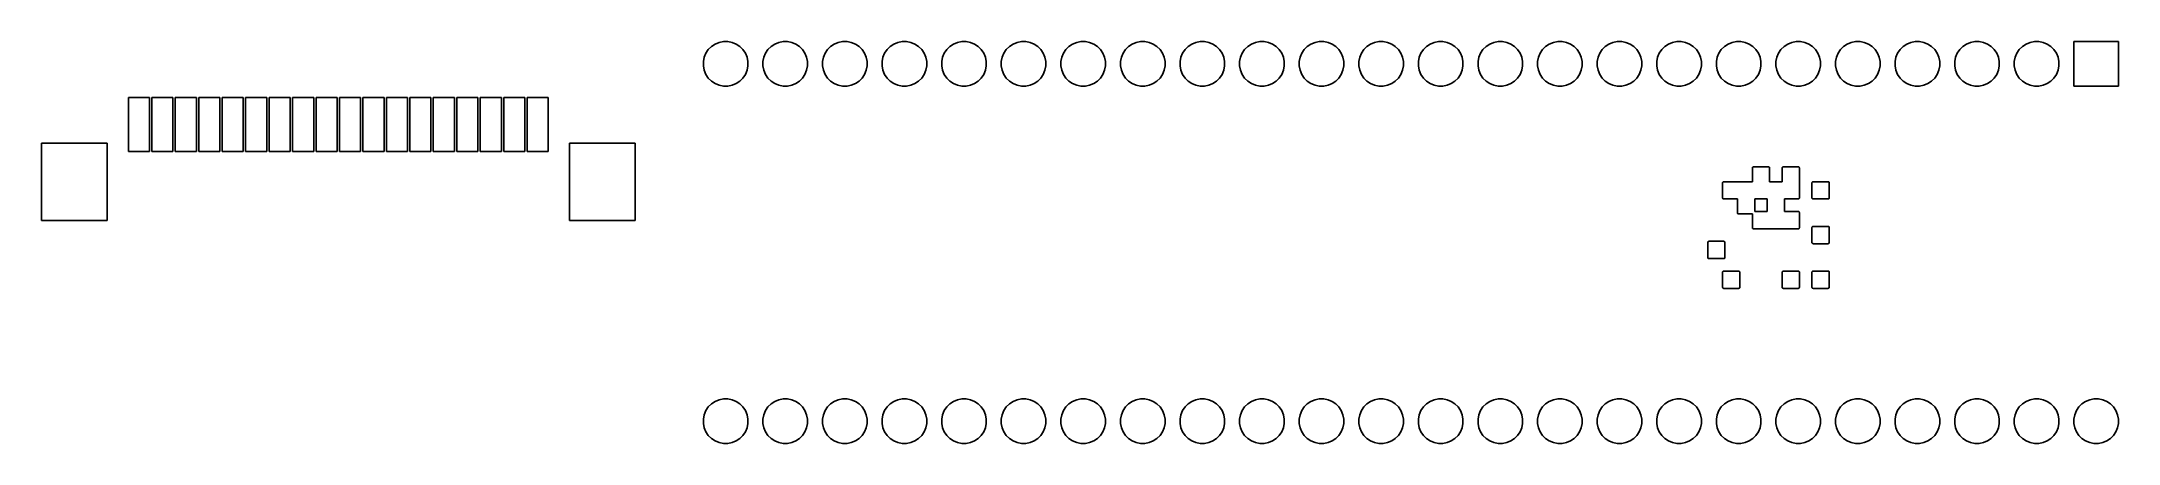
# Model space of a CAD drawing. Extents: x 74.3 to 162.9, y -86.7 to -69.5.
import ezdxf

# ---------------------------------------------------------------- set-up
doc = ezdxf.new("R2010")
doc.units = 0
doc.layers.add('BLACK', color=7, linetype='CONTINUOUS')

msp = doc.modelspace()

# ---------------------------------------------------------------- linework, layer by layer
at = {"layer": 'BLACK', "linetype": 'CONTINUOUS'}
for p, q in [((102.663, -70.035), (102.767, -69.8794)), ((102.767, -69.8794), (102.899, -69.7471)), ((102.899, -69.7471), (103.055, -69.6431)), ((103.055, -69.6431), (103.228, -69.5715)), ((103.228, -69.5715), (103.411, -69.535)), ((103.411, -69.535), (103.599, -69.535)), ((103.599, -69.535), (103.782, -69.5715)), ((103.782, -69.5715), (103.955, -69.6431)), ((103.955, -69.6431), (104.111, -69.7471)), ((104.111, -69.7471), (104.243, -69.8794)), ((104.243, -69.8794), (104.347, -70.035)), ((105.203, -70.035), (105.307, -69.8794)), ((105.307, -69.8794), (105.439, -69.7471)), ((105.439, -69.7471), (105.595, -69.6431)), ((105.595, -69.6431), (105.768, -69.5715)), ((105.768, -69.5715), (105.951, -69.535)), ((105.951, -69.535), (106.139, -69.535)), ((106.139, -69.535), (106.322, -69.5715)), ((106.322, -69.5715), (106.495, -69.6431)), ((106.495, -69.6431), (106.651, -69.7471)), ((106.651, -69.7471), (106.783, -69.8794)), ((106.783, -69.8794), (106.887, -70.035)), ((107.743, -70.035), (107.847, -69.8794)), ((107.847, -69.8794), (107.979, -69.7471)), ((107.979, -69.7471), (108.135, -69.6431)), ((108.135, -69.6431), (108.308, -69.5715)), ((108.308, -69.5715), (108.491, -69.535)), ((108.491, -69.535), (108.679, -69.535)), ((108.679, -69.535), (108.862, -69.5715)), ((108.862, -69.5715), (109.035, -69.6431)), ((109.035, -69.6431), (109.191, -69.7471)), ((109.191, -69.7471), (109.323, -69.8794)), ((109.323, -69.8794), (109.427, -70.035)), ((110.283, -70.035), (110.387, -69.8794)), ((110.387, -69.8794), (110.519, -69.7471)), ((110.519, -69.7471), (110.675, -69.6431)), ((110.675, -69.6431), (110.848, -69.5715)), ((110.848, -69.5715), (111.031, -69.535)), ((111.031, -69.535), (111.219, -69.535)), ((111.219, -69.535), (111.402, -69.5715)), ((111.402, -69.5715), (111.575, -69.6431)), ((111.575, -69.6431), (111.731, -69.7471)), ((111.731, -69.7471), (111.863, -69.8794)), ((111.863, -69.8794), (111.967, -70.035)), ((112.823, -70.035), (112.927, -69.8794)), ((112.927, -69.8794), (113.059, -69.7471)), ((113.059, -69.7471), (113.215, -69.6431)), ((113.215, -69.6431), (113.388, -69.5715)), ((113.388, -69.5715), (113.571, -69.535)), ((113.571, -69.535), (113.759, -69.535)), ((113.759, -69.535), (113.942, -69.5715)), ((113.942, -69.5715), (114.115, -69.6431)), ((114.115, -69.6431), (114.271, -69.7471)), ((114.271, -69.7471), (114.403, -69.8794)), ((114.403, -69.8794), (114.507, -70.035)), ((115.363, -70.035), (115.467, -69.8794)), ((115.467, -69.8794), (115.599, -69.7471)), ((115.599, -69.7471), (115.755, -69.6431)), ((115.755, -69.6431), (115.928, -69.5715)), ((115.928, -69.5715), (116.111, -69.535)), ((116.111, -69.535), (116.299, -69.535)), ((116.299, -69.535), (116.482, -69.5715)), ((116.482, -69.5715), (116.655, -69.6431)), ((116.655, -69.6431), (116.811, -69.7471)), ((116.811, -69.7471), (116.943, -69.8794)), ((116.943, -69.8794), (117.047, -70.035)), ((117.903, -70.035), (118.007, -69.8794)), ((118.007, -69.8794), (118.139, -69.7471)), ((118.139, -69.7471), (118.295, -69.6431)), ((118.295, -69.6431), (118.468, -69.5715)), ((118.468, -69.5715), (118.651, -69.535)), ((118.651, -69.535), (118.839, -69.535)), ((118.839, -69.535), (119.022, -69.5715)), ((119.022, -69.5715), (119.195, -69.6431)), ((119.195, -69.6431), (119.351, -69.7471)), ((119.351, -69.7471), (119.483, -69.8794)), ((119.483, -69.8794), (119.587, -70.035)), ((120.443, -70.035), (120.547, -69.8794)), ((120.547, -69.8794), (120.679, -69.7471)), ((120.679, -69.7471), (120.835, -69.6431)), ((120.835, -69.6431), (121.008, -69.5715)), ((121.008, -69.5715), (121.191, -69.535)), ((121.191, -69.535), (121.379, -69.535)), ((121.379, -69.535), (121.562, -69.5715)), ((121.562, -69.5715), (121.735, -69.6431)), ((121.735, -69.6431), (121.891, -69.7471)), ((121.891, -69.7471), (122.023, -69.8794)), ((122.023, -69.8794), (122.127, -70.035)), ((122.983, -70.035), (123.087, -69.8794)), ((123.087, -69.8794), (123.219, -69.7471)), ((123.219, -69.7471), (123.375, -69.6431)), ((123.375, -69.6431), (123.548, -69.5715)), ((123.548, -69.5715), (123.731, -69.535)), ((123.731, -69.535), (123.919, -69.535)), ((123.919, -69.535), (124.102, -69.5715)), ((124.102, -69.5715), (124.275, -69.6431)), ((124.275, -69.6431), (124.431, -69.7471)), ((124.431, -69.7471), (124.563, -69.8794)), ((124.563, -69.8794), (124.667, -70.035)), ((125.523, -70.035), (125.627, -69.8794)), ((125.627, -69.8794), (125.759, -69.7471)), ((125.759, -69.7471), (125.915, -69.6431)), ((125.915, -69.6431), (126.088, -69.5715)), ((126.088, -69.5715), (126.271, -69.535)), ((126.271, -69.535), (126.459, -69.535)), ((126.459, -69.535), (126.642, -69.5715)), ((126.642, -69.5715), (126.815, -69.6431)), ((126.815, -69.6431), (126.971, -69.7471)), ((126.971, -69.7471), (127.103, -69.8794)), ((127.103, -69.8794), (127.207, -70.035)), ((128.063, -70.035), (128.167, -69.8794)), ((128.167, -69.8794), (128.299, -69.7471)), ((128.299, -69.7471), (128.455, -69.6431)), ((128.455, -69.6431), (128.628, -69.5715)), ((128.628, -69.5715), (128.811, -69.535)), ((128.811, -69.535), (128.999, -69.535)), ((128.999, -69.535), (129.182, -69.5715)), ((129.182, -69.5715), (129.355, -69.6431)), ((129.355, -69.6431), (129.511, -69.7471)), ((129.511, -69.7471), (129.643, -69.8794)), ((129.643, -69.8794), (129.747, -70.035)), ((130.603, -70.035), (130.707, -69.8794)), ((130.707, -69.8794), (130.839, -69.7471)), ((130.839, -69.7471), (130.995, -69.6431)), ((130.995, -69.6431), (131.168, -69.5715)), ((131.168, -69.5715), (131.351, -69.535)), ((131.351, -69.535), (131.539, -69.535)), ((131.539, -69.535), (131.722, -69.5715)), ((131.722, -69.5715), (131.895, -69.6431)), ((131.895, -69.6431), (132.051, -69.7471)), ((132.051, -69.7471), (132.183, -69.8794)), ((132.183, -69.8794), (132.287, -70.035)), ((133.143, -70.035), (133.247, -69.8794)), ((133.247, -69.8794), (133.379, -69.7471)), ((133.379, -69.7471), (133.535, -69.6431)), ((133.535, -69.6431), (133.708, -69.5715)), ((133.708, -69.5715), (133.891, -69.535)), ((133.891, -69.535), (134.079, -69.535)), ((134.079, -69.535), (134.262, -69.5715)), ((134.262, -69.5715), (134.435, -69.6431)), ((134.435, -69.6431), (134.591, -69.7471)), ((134.591, -69.7471), (134.723, -69.8794)), ((134.723, -69.8794), (134.827, -70.035)), ((135.683, -70.035), (135.787, -69.8794)), ((135.787, -69.8794), (135.919, -69.7471)), ((135.919, -69.7471), (136.075, -69.6431)), ((136.075, -69.6431), (136.248, -69.5715)), ((136.248, -69.5715), (136.431, -69.535)), ((136.431, -69.535), (136.619, -69.535)), ((136.619, -69.535), (136.802, -69.5715)), ((136.802, -69.5715), (136.975, -69.6431)), ((136.975, -69.6431), (137.131, -69.7471)), ((137.131, -69.7471), (137.263, -69.8794)), ((137.263, -69.8794), (137.367, -70.035)), ((138.223, -70.035), (138.327, -69.8794)), ((138.327, -69.8794), (138.459, -69.7471)), ((138.459, -69.7471), (138.615, -69.6431)), ((138.615, -69.6431), (138.788, -69.5715)), ((138.788, -69.5715), (138.971, -69.535)), ((138.971, -69.535), (139.159, -69.535)), ((139.159, -69.535), (139.342, -69.5715)), ((139.342, -69.5715), (139.515, -69.6431)), ((139.515, -69.6431), (139.671, -69.7471)), ((139.671, -69.7471), (139.803, -69.8794)), ((139.803, -69.8794), (139.907, -70.035)), ((140.763, -70.035), (140.867, -69.8794)), ((140.867, -69.8794), (140.999, -69.7471)), ((140.999, -69.7471), (141.155, -69.6431)), ((141.155, -69.6431), (141.328, -69.5715)), ((141.328, -69.5715), (141.511, -69.535)), ((141.511, -69.535), (141.699, -69.535)), ((141.699, -69.535), (141.882, -69.5715)), ((141.882, -69.5715), (142.055, -69.6431)), ((142.055, -69.6431), (142.211, -69.7471)), ((142.211, -69.7471), (142.343, -69.8794)), ((142.343, -69.8794), (142.447, -70.035)), ((143.303, -70.035), (143.407, -69.8794)), ((143.407, -69.8794), (143.539, -69.7471)), ((143.539, -69.7471), (143.695, -69.6431)), ((143.695, -69.6431), (143.868, -69.5715)), ((143.868, -69.5715), (144.051, -69.535)), ((144.051, -69.535), (144.239, -69.535)), ((144.239, -69.535), (144.422, -69.5715)), ((144.422, -69.5715), (144.595, -69.6431)), ((144.595, -69.6431), (144.751, -69.7471)), ((144.751, -69.7471), (144.883, -69.8794)), ((144.883, -69.8794), (144.987, -70.035)), ((145.843, -70.035), (145.947, -69.8794)), ((145.947, -69.8794), (146.079, -69.7471)), ((146.079, -69.7471), (146.235, -69.6431)), ((146.235, -69.6431), (146.408, -69.5715)), ((146.408, -69.5715), (146.591, -69.535)), ((146.591, -69.535), (146.779, -69.535)), ((146.779, -69.535), (146.962, -69.5715)), ((146.962, -69.5715), (147.135, -69.6431)), ((147.135, -69.6431), (147.291, -69.7471)), ((147.291, -69.7471), (147.423, -69.8794)), ((147.423, -69.8794), (147.527, -70.035)), ((148.383, -70.035), (148.487, -69.8794)), ((148.487, -69.8794), (148.619, -69.7471)), ((148.619, -69.7471), (148.775, -69.6431)), ((148.775, -69.6431), (148.948, -69.5715)), ((148.948, -69.5715), (149.131, -69.535)), ((149.131, -69.535), (149.319, -69.535)), ((149.319, -69.535), (149.502, -69.5715)), ((149.502, -69.5715), (149.675, -69.6431)), ((149.675, -69.6431), (149.831, -69.7471)), ((149.831, -69.7471), (149.963, -69.8794)), ((149.963, -69.8794), (150.067, -70.035)), ((150.923, -70.035), (151.027, -69.8794)), ((151.027, -69.8794), (151.159, -69.7471)), ((151.159, -69.7471), (151.315, -69.6431)), ((151.315, -69.6431), (151.488, -69.5715)), ((151.488, -69.5715), (151.671, -69.535)), ((151.671, -69.535), (151.859, -69.535)), ((151.859, -69.535), (152.042, -69.5715)), ((152.042, -69.5715), (152.215, -69.6431)), ((152.215, -69.6431), (152.371, -69.7471)), ((152.371, -69.7471), (152.503, -69.8794)), ((152.503, -69.8794), (152.607, -70.035)), ((153.463, -70.035), (153.567, -69.8794)), ((153.567, -69.8794), (153.699, -69.7471)), ((153.699, -69.7471), (153.855, -69.6431)), ((153.855, -69.6431), (154.028, -69.5715)), ((154.028, -69.5715), (154.211, -69.535)), ((154.211, -69.535), (154.399, -69.535)), ((154.399, -69.535), (154.582, -69.5715)), ((154.582, -69.5715), (154.755, -69.6431)), ((154.755, -69.6431), (154.911, -69.7471)), ((154.911, -69.7471), (155.043, -69.8794)), ((155.043, -69.8794), (155.147, -70.035)), ((156.003, -70.035), (156.107, -69.8794)), ((156.107, -69.8794), (156.239, -69.7471)), ((156.239, -69.7471), (156.395, -69.6431)), ((156.395, -69.6431), (156.568, -69.5715)), ((156.568, -69.5715), (156.751, -69.535)), ((156.751, -69.535), (156.939, -69.535)), ((156.939, -69.535), (157.122, -69.5715)), ((157.122, -69.5715), (157.295, -69.6431)), ((157.295, -69.6431), (157.451, -69.7471)), ((157.451, -69.7471), (157.583, -69.8794)), ((157.583, -69.8794), (157.687, -70.035)), ((158.543, -70.035), (158.647, -69.8794)), ((158.647, -69.8794), (158.779, -69.7471)), ((158.779, -69.7471), (158.935, -69.6431)), ((158.935, -69.6431), (159.108, -69.5715)), ((159.108, -69.5715), (159.291, -69.535)), ((159.291, -69.535), (159.479, -69.535)), ((159.479, -69.535), (159.662, -69.5715)), ((159.662, -69.5715), (159.835, -69.6431)), ((159.835, -69.6431), (159.991, -69.7471)), ((159.991, -69.7471), (160.123, -69.8794)), ((160.123, -69.8794), (160.227, -70.035)), ((160.975, -71.435), (160.975, -69.535)), ((160.975, -69.535), (162.875, -69.535)), ((162.875, -69.535), (162.875, -71.435)), ((102.555, -70.3914), (102.592, -70.2079)), ((102.555, -70.5786), (102.555, -70.3914)), ((102.592, -70.7621), (102.555, -70.5786)), ((102.592, -70.2079), (102.663, -70.035)), ((102.663, -70.935), (102.592, -70.7621)), ((104.347, -70.035), (104.418, -70.2079)), ((104.418, -70.7621), (104.347, -70.935)), ((104.418, -70.2079), (104.455, -70.3914)), ((104.455, -70.5786), (104.418, -70.7621)), ((104.455, -70.3914), (104.455, -70.5786)), ((105.095, -70.3914), (105.132, -70.2079)), ((105.095, -70.5786), (105.095, -70.3914)), ((105.132, -70.7621), (105.095, -70.5786)), ((105.132, -70.2079), (105.203, -70.035)), ((105.203, -70.935), (105.132, -70.7621)), ((106.887, -70.035), (106.958, -70.2079)), ((106.958, -70.7621), (106.887, -70.935)), ((106.958, -70.2079), (106.995, -70.3914)), ((106.995, -70.5786), (106.958, -70.7621)), ((106.995, -70.3914), (106.995, -70.5786)), ((107.635, -70.3914), (107.672, -70.2079)), ((107.635, -70.5786), (107.635, -70.3914)), ((107.672, -70.7621), (107.635, -70.5786)), ((107.672, -70.2079), (107.743, -70.035)), ((107.743, -70.935), (107.672, -70.7621)), ((109.427, -70.035), (109.498, -70.2079)), ((109.498, -70.7621), (109.427, -70.935)), ((109.498, -70.2079), (109.535, -70.3914)), ((109.535, -70.5786), (109.498, -70.7621)), ((109.535, -70.3914), (109.535, -70.5786)), ((110.175, -70.3914), (110.212, -70.2079)), ((110.175, -70.5786), (110.175, -70.3914)), ((110.212, -70.7621), (110.175, -70.5786)), ((110.212, -70.2079), (110.283, -70.035)), ((110.283, -70.935), (110.212, -70.7621)), ((111.967, -70.035), (112.038, -70.2079)), ((112.038, -70.7621), (111.967, -70.935)), ((112.038, -70.2079), (112.075, -70.3914)), ((112.075, -70.5786), (112.038, -70.7621)), ((112.075, -70.3914), (112.075, -70.5786)), ((112.715, -70.3914), (112.752, -70.2079)), ((112.715, -70.5786), (112.715, -70.3914)), ((112.752, -70.7621), (112.715, -70.5786)), ((112.752, -70.2079), (112.823, -70.035)), ((112.823, -70.935), (112.752, -70.7621)), ((114.507, -70.035), (114.578, -70.2079)), ((114.578, -70.7621), (114.507, -70.935)), ((114.578, -70.2079), (114.615, -70.3914)), ((114.615, -70.5786), (114.578, -70.7621)), ((114.615, -70.3914), (114.615, -70.5786)), ((115.255, -70.3914), (115.292, -70.2079)), ((115.255, -70.5786), (115.255, -70.3914)), ((115.292, -70.7621), (115.255, -70.5786)), ((115.292, -70.2079), (115.363, -70.035)), ((115.363, -70.935), (115.292, -70.7621)), ((117.047, -70.035), (117.118, -70.2079)), ((117.118, -70.7621), (117.047, -70.935)), ((117.118, -70.2079), (117.155, -70.3914)), ((117.155, -70.5786), (117.118, -70.7621)), ((117.155, -70.3914), (117.155, -70.5786)), ((117.795, -70.3914), (117.832, -70.2079)), ((117.795, -70.5786), (117.795, -70.3914)), ((117.832, -70.7621), (117.795, -70.5786)), ((117.832, -70.2079), (117.903, -70.035)), ((117.903, -70.935), (117.832, -70.7621)), ((119.587, -70.035), (119.658, -70.2079)), ((119.658, -70.7621), (119.587, -70.935)), ((119.658, -70.2079), (119.695, -70.3914)), ((119.695, -70.5786), (119.658, -70.7621)), ((119.695, -70.3914), (119.695, -70.5786)), ((120.335, -70.3914), (120.372, -70.2079)), ((120.335, -70.5786), (120.335, -70.3914)), ((120.372, -70.7621), (120.335, -70.5786)), ((120.372, -70.2079), (120.443, -70.035)), ((120.443, -70.935), (120.372, -70.7621)), ((122.127, -70.035), (122.198, -70.2079)), ((122.198, -70.7621), (122.127, -70.935)), ((122.198, -70.2079), (122.235, -70.3914)), ((122.235, -70.5786), (122.198, -70.7621)), ((122.235, -70.3914), (122.235, -70.5786)), ((122.875, -70.3914), (122.912, -70.2079)), ((122.875, -70.5786), (122.875, -70.3914)), ((122.912, -70.7621), (122.875, -70.5786)), ((122.912, -70.2079), (122.983, -70.035)), ((122.983, -70.935), (122.912, -70.7621)), ((124.667, -70.035), (124.738, -70.2079)), ((124.738, -70.7621), (124.667, -70.935)), ((124.738, -70.2079), (124.775, -70.3914)), ((124.775, -70.5786), (124.738, -70.7621)), ((124.775, -70.3914), (124.775, -70.5786)), ((125.415, -70.3914), (125.452, -70.2079)), ((125.415, -70.5786), (125.415, -70.3914)), ((125.452, -70.7621), (125.415, -70.5786)), ((125.452, -70.2079), (125.523, -70.035)), ((125.523, -70.935), (125.452, -70.7621)), ((127.207, -70.035), (127.278, -70.2079)), ((127.278, -70.7621), (127.207, -70.935)), ((127.278, -70.2079), (127.315, -70.3914)), ((127.315, -70.5786), (127.278, -70.7621)), ((127.315, -70.3914), (127.315, -70.5786)), ((127.955, -70.3914), (127.992, -70.2079)), ((127.955, -70.5786), (127.955, -70.3914)), ((127.992, -70.7621), (127.955, -70.5786)), ((127.992, -70.2079), (128.063, -70.035)), ((128.063, -70.935), (127.992, -70.7621)), ((129.747, -70.035), (129.818, -70.2079)), ((129.818, -70.7621), (129.747, -70.935)), ((129.818, -70.2079), (129.855, -70.3914)), ((129.855, -70.5786), (129.818, -70.7621)), ((129.855, -70.3914), (129.855, -70.5786)), ((130.495, -70.3914), (130.532, -70.2079)), ((130.495, -70.5786), (130.495, -70.3914)), ((130.532, -70.7621), (130.495, -70.5786)), ((130.532, -70.2079), (130.603, -70.035)), ((130.603, -70.935), (130.532, -70.7621)), ((132.287, -70.035), (132.358, -70.2079)), ((132.358, -70.7621), (132.287, -70.935)), ((132.358, -70.2079), (132.395, -70.3914)), ((132.395, -70.5786), (132.358, -70.7621)), ((132.395, -70.3914), (132.395, -70.5786)), ((133.035, -70.3914), (133.072, -70.2079)), ((133.035, -70.5786), (133.035, -70.3914)), ((133.072, -70.7621), (133.035, -70.5786)), ((133.072, -70.2079), (133.143, -70.035)), ((133.143, -70.935), (133.072, -70.7621)), ((134.827, -70.035), (134.898, -70.2079)), ((134.898, -70.7621), (134.827, -70.935)), ((134.898, -70.2079), (134.935, -70.3914)), ((134.935, -70.5786), (134.898, -70.7621)), ((134.935, -70.3914), (134.935, -70.5786)), ((135.575, -70.3914), (135.612, -70.2079)), ((135.575, -70.5786), (135.575, -70.3914)), ((135.612, -70.7621), (135.575, -70.5786)), ((135.612, -70.2079), (135.683, -70.035)), ((135.683, -70.935), (135.612, -70.7621)), ((137.367, -70.035), (137.438, -70.2079)), ((137.438, -70.7621), (137.367, -70.935)), ((137.438, -70.2079), (137.475, -70.3914)), ((137.475, -70.5786), (137.438, -70.7621)), ((137.475, -70.3914), (137.475, -70.5786)), ((138.115, -70.3914), (138.152, -70.2079)), ((138.115, -70.5786), (138.115, -70.3914)), ((138.152, -70.7621), (138.115, -70.5786)), ((138.152, -70.2079), (138.223, -70.035)), ((138.223, -70.935), (138.152, -70.7621)), ((139.907, -70.035), (139.978, -70.2079)), ((139.978, -70.7621), (139.907, -70.935)), ((139.978, -70.2079), (140.015, -70.3914)), ((140.015, -70.5786), (139.978, -70.7621)), ((140.015, -70.3914), (140.015, -70.5786)), ((140.655, -70.3914), (140.692, -70.2079)), ((140.655, -70.5786), (140.655, -70.3914)), ((140.692, -70.7621), (140.655, -70.5786)), ((140.692, -70.2079), (140.763, -70.035)), ((140.763, -70.935), (140.692, -70.7621)), ((142.447, -70.035), (142.518, -70.2079)), ((142.518, -70.7621), (142.447, -70.935)), ((142.518, -70.2079), (142.555, -70.3914)), ((142.555, -70.5786), (142.518, -70.7621)), ((142.555, -70.3914), (142.555, -70.5786)), ((143.195, -70.3914), (143.232, -70.2079)), ((143.195, -70.5786), (143.195, -70.3914)), ((143.232, -70.7621), (143.195, -70.5786)), ((143.232, -70.2079), (143.303, -70.035)), ((143.303, -70.935), (143.232, -70.7621)), ((144.987, -70.035), (145.058, -70.2079)), ((145.058, -70.7621), (144.987, -70.935)), ((145.058, -70.2079), (145.095, -70.3914)), ((145.095, -70.5786), (145.058, -70.7621)), ((145.095, -70.3914), (145.095, -70.5786)), ((145.735, -70.3914), (145.772, -70.2079)), ((145.735, -70.5786), (145.735, -70.3914)), ((145.772, -70.7621), (145.735, -70.5786)), ((145.772, -70.2079), (145.843, -70.035)), ((145.843, -70.935), (145.772, -70.7621)), ((147.527, -70.035), (147.598, -70.2079)), ((147.598, -70.7621), (147.527, -70.935)), ((147.598, -70.2079), (147.635, -70.3914)), ((147.635, -70.5786), (147.598, -70.7621)), ((147.635, -70.3914), (147.635, -70.5786)), ((148.275, -70.3914), (148.312, -70.2079)), ((148.275, -70.5786), (148.275, -70.3914)), ((148.312, -70.7621), (148.275, -70.5786)), ((148.312, -70.2079), (148.383, -70.035)), ((148.383, -70.935), (148.312, -70.7621)), ((150.067, -70.035), (150.138, -70.2079)), ((150.138, -70.7621), (150.067, -70.935)), ((150.138, -70.2079), (150.175, -70.3914)), ((150.175, -70.5786), (150.138, -70.7621)), ((150.175, -70.3914), (150.175, -70.5786)), ((150.815, -70.3914), (150.852, -70.2079)), ((150.815, -70.5786), (150.815, -70.3914)), ((150.852, -70.7621), (150.815, -70.5786)), ((150.852, -70.2079), (150.923, -70.035)), ((150.923, -70.935), (150.852, -70.7621)), ((152.607, -70.035), (152.678, -70.2079)), ((152.678, -70.7621), (152.607, -70.935)), ((152.678, -70.2079), (152.715, -70.3914)), ((152.715, -70.5786), (152.678, -70.7621)), ((152.715, -70.3914), (152.715, -70.5786)), ((153.355, -70.3914), (153.392, -70.2079)), ((153.355, -70.5786), (153.355, -70.3914)), ((153.392, -70.7621), (153.355, -70.5786)), ((153.392, -70.2079), (153.463, -70.035)), ((153.463, -70.935), (153.392, -70.7621)), ((155.147, -70.035), (155.218, -70.2079)), ((155.218, -70.7621), (155.147, -70.935)), ((155.218, -70.2079), (155.255, -70.3914)), ((155.255, -70.5786), (155.218, -70.7621)), ((155.255, -70.3914), (155.255, -70.5786)), ((155.895, -70.3914), (155.932, -70.2079)), ((155.895, -70.5786), (155.895, -70.3914)), ((155.932, -70.7621), (155.895, -70.5786)), ((155.932, -70.2079), (156.003, -70.035)), ((156.003, -70.935), (155.932, -70.7621)), ((157.687, -70.035), (157.758, -70.2079)), ((157.758, -70.7621), (157.687, -70.935)), ((157.758, -70.2079), (157.795, -70.3914)), ((157.795, -70.5786), (157.758, -70.7621)), ((157.795, -70.3914), (157.795, -70.5786)), ((158.435, -70.3914), (158.472, -70.2079)), ((158.435, -70.5786), (158.435, -70.3914)), ((158.472, -70.7621), (158.435, -70.5786)), ((158.472, -70.2079), (158.543, -70.035)), ((158.543, -70.935), (158.472, -70.7621)), ((160.227, -70.035), (160.298, -70.2079)), ((160.298, -70.7621), (160.227, -70.935)), ((160.298, -70.2079), (160.335, -70.3914)), ((160.335, -70.5786), (160.298, -70.7621)), ((160.335, -70.3914), (160.335, -70.5786)), ((102.767, -71.0906), (102.663, -70.935)), ((102.899, -71.2229), (102.767, -71.0906)), ((103.055, -71.3269), (102.899, -71.2229)), ((103.228, -71.3985), (103.055, -71.3269)), ((103.411, -71.435), (103.228, -71.3985)), ((103.599, -71.435), (103.411, -71.435)), ((103.782, -71.3985), (103.599, -71.435)), ((103.955, -71.3269), (103.782, -71.3985)), ((104.111, -71.2229), (103.955, -71.3269)), ((104.243, -71.0906), (104.111, -71.2229)), ((104.347, -70.935), (104.243, -71.0906)), ((105.307, -71.0906), (105.203, -70.935)), ((105.439, -71.2229), (105.307, -71.0906)), ((105.595, -71.3269), (105.439, -71.2229)), ((105.768, -71.3985), (105.595, -71.3269)), ((105.951, -71.435), (105.768, -71.3985)), ((106.139, -71.435), (105.951, -71.435)), ((106.322, -71.3985), (106.139, -71.435)), ((106.495, -71.3269), (106.322, -71.3985)), ((106.651, -71.2229), (106.495, -71.3269)), ((106.783, -71.0906), (106.651, -71.2229)), ((106.887, -70.935), (106.783, -71.0906)), ((107.847, -71.0906), (107.743, -70.935)), ((107.979, -71.2229), (107.847, -71.0906)), ((108.135, -71.3269), (107.979, -71.2229)), ((108.308, -71.3985), (108.135, -71.3269)), ((108.491, -71.435), (108.308, -71.3985)), ((108.679, -71.435), (108.491, -71.435)), ((108.862, -71.3985), (108.679, -71.435)), ((109.035, -71.3269), (108.862, -71.3985)), ((109.191, -71.2229), (109.035, -71.3269)), ((109.323, -71.0906), (109.191, -71.2229)), ((109.427, -70.935), (109.323, -71.0906)), ((110.387, -71.0906), (110.283, -70.935)), ((110.519, -71.2229), (110.387, -71.0906)), ((110.675, -71.3269), (110.519, -71.2229)), ((110.848, -71.3985), (110.675, -71.3269)), ((111.031, -71.435), (110.848, -71.3985)), ((111.219, -71.435), (111.031, -71.435)), ((111.402, -71.3985), (111.219, -71.435)), ((111.575, -71.3269), (111.402, -71.3985)), ((111.731, -71.2229), (111.575, -71.3269)), ((111.863, -71.0906), (111.731, -71.2229)), ((111.967, -70.935), (111.863, -71.0906)), ((112.927, -71.0906), (112.823, -70.935)), ((113.059, -71.2229), (112.927, -71.0906)), ((113.215, -71.3269), (113.059, -71.2229)), ((113.388, -71.3985), (113.215, -71.3269)), ((113.571, -71.435), (113.388, -71.3985)), ((113.759, -71.435), (113.571, -71.435)), ((113.942, -71.3985), (113.759, -71.435)), ((114.115, -71.3269), (113.942, -71.3985)), ((114.271, -71.2229), (114.115, -71.3269)), ((114.403, -71.0906), (114.271, -71.2229)), ((114.507, -70.935), (114.403, -71.0906)), ((115.467, -71.0906), (115.363, -70.935)), ((115.599, -71.2229), (115.467, -71.0906)), ((115.755, -71.3269), (115.599, -71.2229)), ((115.928, -71.3985), (115.755, -71.3269)), ((116.111, -71.435), (115.928, -71.3985)), ((116.299, -71.435), (116.111, -71.435)), ((116.482, -71.3985), (116.299, -71.435)), ((116.655, -71.3269), (116.482, -71.3985)), ((116.811, -71.2229), (116.655, -71.3269)), ((116.943, -71.0906), (116.811, -71.2229)), ((117.047, -70.935), (116.943, -71.0906)), ((118.007, -71.0906), (117.903, -70.935)), ((118.139, -71.2229), (118.007, -71.0906)), ((118.295, -71.3269), (118.139, -71.2229)), ((118.468, -71.3985), (118.295, -71.3269)), ((118.651, -71.435), (118.468, -71.3985)), ((118.839, -71.435), (118.651, -71.435)), ((119.022, -71.3985), (118.839, -71.435)), ((119.195, -71.3269), (119.022, -71.3985)), ((119.351, -71.2229), (119.195, -71.3269)), ((119.483, -71.0906), (119.351, -71.2229)), ((119.587, -70.935), (119.483, -71.0906)), ((120.547, -71.0906), (120.443, -70.935)), ((120.679, -71.2229), (120.547, -71.0906)), ((120.835, -71.3269), (120.679, -71.2229)), ((121.008, -71.3985), (120.835, -71.3269)), ((121.191, -71.435), (121.008, -71.3985)), ((121.379, -71.435), (121.191, -71.435)), ((121.562, -71.3985), (121.379, -71.435)), ((121.735, -71.3269), (121.562, -71.3985)), ((121.891, -71.2229), (121.735, -71.3269)), ((122.023, -71.0906), (121.891, -71.2229)), ((122.127, -70.935), (122.023, -71.0906)), ((123.087, -71.0906), (122.983, -70.935)), ((123.219, -71.2229), (123.087, -71.0906)), ((123.375, -71.3269), (123.219, -71.2229)), ((123.548, -71.3985), (123.375, -71.3269)), ((123.731, -71.435), (123.548, -71.3985)), ((123.919, -71.435), (123.731, -71.435)), ((124.102, -71.3985), (123.919, -71.435)), ((124.275, -71.3269), (124.102, -71.3985)), ((124.431, -71.2229), (124.275, -71.3269)), ((124.563, -71.0906), (124.431, -71.2229)), ((124.667, -70.935), (124.563, -71.0906)), ((125.627, -71.0906), (125.523, -70.935)), ((125.759, -71.2229), (125.627, -71.0906)), ((125.915, -71.3269), (125.759, -71.2229)), ((126.088, -71.3985), (125.915, -71.3269)), ((126.271, -71.435), (126.088, -71.3985)), ((126.459, -71.435), (126.271, -71.435)), ((126.642, -71.3985), (126.459, -71.435)), ((126.815, -71.3269), (126.642, -71.3985)), ((126.971, -71.2229), (126.815, -71.3269)), ((127.103, -71.0906), (126.971, -71.2229)), ((127.207, -70.935), (127.103, -71.0906)), ((128.167, -71.0906), (128.063, -70.935)), ((128.299, -71.2229), (128.167, -71.0906)), ((128.455, -71.3269), (128.299, -71.2229)), ((128.628, -71.3985), (128.455, -71.3269)), ((128.811, -71.435), (128.628, -71.3985)), ((128.999, -71.435), (128.811, -71.435)), ((129.182, -71.3985), (128.999, -71.435)), ((129.355, -71.3269), (129.182, -71.3985)), ((129.511, -71.2229), (129.355, -71.3269)), ((129.643, -71.0906), (129.511, -71.2229)), ((129.747, -70.935), (129.643, -71.0906)), ((130.707, -71.0906), (130.603, -70.935)), ((130.839, -71.2229), (130.707, -71.0906)), ((130.995, -71.3269), (130.839, -71.2229)), ((131.168, -71.3985), (130.995, -71.3269)), ((131.351, -71.435), (131.168, -71.3985)), ((131.539, -71.435), (131.351, -71.435)), ((131.722, -71.3985), (131.539, -71.435)), ((131.895, -71.3269), (131.722, -71.3985)), ((132.051, -71.2229), (131.895, -71.3269)), ((132.183, -71.0906), (132.051, -71.2229)), ((132.287, -70.935), (132.183, -71.0906)), ((133.247, -71.0906), (133.143, -70.935)), ((133.379, -71.2229), (133.247, -71.0906)), ((133.535, -71.3269), (133.379, -71.2229)), ((133.708, -71.3985), (133.535, -71.3269)), ((133.891, -71.435), (133.708, -71.3985)), ((134.079, -71.435), (133.891, -71.435)), ((134.262, -71.3985), (134.079, -71.435)), ((134.435, -71.3269), (134.262, -71.3985)), ((134.591, -71.2229), (134.435, -71.3269)), ((134.723, -71.0906), (134.591, -71.2229)), ((134.827, -70.935), (134.723, -71.0906)), ((135.787, -71.0906), (135.683, -70.935)), ((135.919, -71.2229), (135.787, -71.0906)), ((136.075, -71.3269), (135.919, -71.2229)), ((136.248, -71.3985), (136.075, -71.3269)), ((136.431, -71.435), (136.248, -71.3985)), ((136.619, -71.435), (136.431, -71.435)), ((136.802, -71.3985), (136.619, -71.435)), ((136.975, -71.3269), (136.802, -71.3985)), ((137.131, -71.2229), (136.975, -71.3269)), ((137.263, -71.0906), (137.131, -71.2229)), ((137.367, -70.935), (137.263, -71.0906)), ((138.327, -71.0906), (138.223, -70.935)), ((138.459, -71.2229), (138.327, -71.0906)), ((138.615, -71.3269), (138.459, -71.2229)), ((138.788, -71.3985), (138.615, -71.3269)), ((138.971, -71.435), (138.788, -71.3985)), ((139.159, -71.435), (138.971, -71.435)), ((139.342, -71.3985), (139.159, -71.435)), ((139.515, -71.3269), (139.342, -71.3985)), ((139.671, -71.2229), (139.515, -71.3269)), ((139.803, -71.0906), (139.671, -71.2229)), ((139.907, -70.935), (139.803, -71.0906)), ((140.867, -71.0906), (140.763, -70.935)), ((140.999, -71.2229), (140.867, -71.0906)), ((141.155, -71.3269), (140.999, -71.2229)), ((141.328, -71.3985), (141.155, -71.3269)), ((141.511, -71.435), (141.328, -71.3985)), ((141.699, -71.435), (141.511, -71.435)), ((141.882, -71.3985), (141.699, -71.435)), ((142.055, -71.3269), (141.882, -71.3985)), ((142.211, -71.2229), (142.055, -71.3269)), ((142.343, -71.0906), (142.211, -71.2229)), ((142.447, -70.935), (142.343, -71.0906)), ((143.407, -71.0906), (143.303, -70.935)), ((143.539, -71.2229), (143.407, -71.0906)), ((143.695, -71.3269), (143.539, -71.2229)), ((143.868, -71.3985), (143.695, -71.3269)), ((144.051, -71.435), (143.868, -71.3985)), ((144.239, -71.435), (144.051, -71.435)), ((144.422, -71.3985), (144.239, -71.435)), ((144.595, -71.3269), (144.422, -71.3985)), ((144.751, -71.2229), (144.595, -71.3269)), ((144.883, -71.0906), (144.751, -71.2229)), ((144.987, -70.935), (144.883, -71.0906)), ((145.947, -71.0906), (145.843, -70.935)), ((146.079, -71.2229), (145.947, -71.0906)), ((146.235, -71.3269), (146.079, -71.2229)), ((146.408, -71.3985), (146.235, -71.3269)), ((146.591, -71.435), (146.408, -71.3985)), ((146.779, -71.435), (146.591, -71.435)), ((146.962, -71.3985), (146.779, -71.435)), ((147.135, -71.3269), (146.962, -71.3985)), ((147.291, -71.2229), (147.135, -71.3269)), ((147.423, -71.0906), (147.291, -71.2229)), ((147.527, -70.935), (147.423, -71.0906)), ((148.487, -71.0906), (148.383, -70.935)), ((148.619, -71.2229), (148.487, -71.0906)), ((148.775, -71.3269), (148.619, -71.2229)), ((148.948, -71.3985), (148.775, -71.3269)), ((149.131, -71.435), (148.948, -71.3985)), ((149.319, -71.435), (149.131, -71.435)), ((149.502, -71.3985), (149.319, -71.435)), ((149.675, -71.3269), (149.502, -71.3985)), ((149.831, -71.2229), (149.675, -71.3269)), ((149.963, -71.0906), (149.831, -71.2229)), ((150.067, -70.935), (149.963, -71.0906)), ((151.027, -71.0906), (150.923, -70.935)), ((151.159, -71.2229), (151.027, -71.0906)), ((151.315, -71.3269), (151.159, -71.2229)), ((151.488, -71.3985), (151.315, -71.3269)), ((151.671, -71.435), (151.488, -71.3985)), ((151.859, -71.435), (151.671, -71.435)), ((152.042, -71.3985), (151.859, -71.435)), ((152.215, -71.3269), (152.042, -71.3985)), ((152.371, -71.2229), (152.215, -71.3269)), ((152.503, -71.0906), (152.371, -71.2229)), ((152.607, -70.935), (152.503, -71.0906)), ((153.567, -71.0906), (153.463, -70.935)), ((153.699, -71.2229), (153.567, -71.0906)), ((153.855, -71.3269), (153.699, -71.2229)), ((154.028, -71.3985), (153.855, -71.3269)), ((154.211, -71.435), (154.028, -71.3985)), ((154.399, -71.435), (154.211, -71.435)), ((154.582, -71.3985), (154.399, -71.435)), ((154.755, -71.3269), (154.582, -71.3985)), ((154.911, -71.2229), (154.755, -71.3269)), ((155.043, -71.0906), (154.911, -71.2229)), ((155.147, -70.935), (155.043, -71.0906)), ((156.107, -71.0906), (156.003, -70.935)), ((156.239, -71.2229), (156.107, -71.0906)), ((156.395, -71.3269), (156.239, -71.2229)), ((156.568, -71.3985), (156.395, -71.3269)), ((156.751, -71.435), (156.568, -71.3985)), ((156.939, -71.435), (156.751, -71.435)), ((157.122, -71.3985), (156.939, -71.435)), ((157.295, -71.3269), (157.122, -71.3985)), ((157.451, -71.2229), (157.295, -71.3269)), ((157.583, -71.0906), (157.451, -71.2229)), ((157.687, -70.935), (157.583, -71.0906)), ((158.647, -71.0906), (158.543, -70.935)), ((158.779, -71.2229), (158.647, -71.0906)), ((158.935, -71.3269), (158.779, -71.2229)), ((159.108, -71.3985), (158.935, -71.3269)), ((159.291, -71.435), (159.108, -71.3985)), ((159.479, -71.435), (159.291, -71.435)), ((159.662, -71.3985), (159.479, -71.435)), ((159.835, -71.3269), (159.662, -71.3985)), ((159.991, -71.2229), (159.835, -71.3269)), ((160.123, -71.0906), (159.991, -71.2229)), ((160.227, -70.935), (160.123, -71.0906)), ((162.875, -71.435), (160.975, -71.435)), ((78.045, -74.22), (78.045, -71.92)), ((78.045, -71.92), (78.945, -71.92)), ((78.945, -71.92), (78.945, -74.22)), ((79.045, -74.22), (79.045, -71.92)), ((79.045, -71.92), (79.945, -71.92)), ((79.945, -71.92), (79.945, -74.22)), ((80.045, -74.22), (80.045, -71.92)), ((80.045, -71.92), (80.945, -71.92)), ((80.945, -71.92), (80.945, -74.22)), ((81.045, -74.22), (81.045, -71.92)), ((81.045, -71.92), (81.945, -71.92)), ((81.945, -71.92), (81.945, -74.22)), ((82.045, -74.22), (82.045, -71.92)), ((82.045, -71.92), (82.945, -71.92)), ((82.945, -71.92), (82.945, -74.22)), ((83.045, -74.22), (83.045, -71.92)), ((83.045, -71.92), (83.945, -71.92)), ((83.945, -71.92), (83.945, -74.22)), ((84.045, -74.22), (84.045, -71.92)), ((84.045, -71.92), (84.945, -71.92)), ((84.945, -71.92), (84.945, -74.22)), ((85.045, -74.22), (85.045, -71.92)), ((85.045, -71.92), (85.945, -71.92)), ((85.945, -71.92), (85.945, -74.22)), ((86.045, -74.22), (86.045, -71.92)), ((86.045, -71.92), (86.945, -71.92)), ((86.945, -71.92), (86.945, -74.22)), ((87.045, -74.22), (87.045, -71.92)), ((87.045, -71.92), (87.945, -71.92)), ((87.945, -71.92), (87.945, -74.22)), ((88.045, -74.22), (88.045, -71.92)), ((88.045, -71.92), (88.945, -71.92)), ((88.945, -71.92), (88.945, -74.22)), ((89.045, -74.22), (89.045, -71.92)), ((89.045, -71.92), (89.945, -71.92)), ((89.945, -71.92), (89.945, -74.22)), ((90.045, -74.22), (90.045, -71.92)), ((90.045, -71.92), (90.945, -71.92)), ((90.945, -71.92), (90.945, -74.22)), ((91.045, -74.22), (91.045, -71.92)), ((91.045, -71.92), (91.945, -71.92)), ((91.945, -71.92), (91.945, -74.22)), ((92.045, -74.22), (92.045, -71.92)), ((92.045, -71.92), (92.945, -71.92)), ((92.945, -71.92), (92.945, -74.22)), ((93.045, -74.22), (93.045, -71.92)), ((93.045, -71.92), (93.945, -71.92)), ((93.945, -71.92), (93.945, -74.22)), ((94.045, -74.22), (94.045, -71.92)), ((94.045, -71.92), (94.945, -71.92)), ((94.945, -71.92), (94.945, -74.22)), ((95.045, -74.22), (95.045, -71.92)), ((95.045, -71.92), (95.945, -71.92)), ((95.945, -71.92), (95.945, -74.22)), ((74.345, -77.17), (74.345, -73.87)), ((74.345, -73.87), (77.145, -73.87)), ((77.145, -73.87), (77.145, -77.17)), ((78.945, -74.22), (78.045, -74.22)), ((79.945, -74.22), (79.045, -74.22)), ((80.945, -74.22), (80.045, -74.22)), ((81.945, -74.22), (81.045, -74.22)), ((82.945, -74.22), (82.045, -74.22)), ((83.945, -74.22), (83.045, -74.22)), ((84.945, -74.22), (84.045, -74.22)), ((85.945, -74.22), (85.045, -74.22)), ((86.945, -74.22), (86.045, -74.22)), ((87.945, -74.22), (87.045, -74.22)), ((88.945, -74.22), (88.045, -74.22)), ((89.945, -74.22), (89.045, -74.22)), ((90.945, -74.22), (90.045, -74.22)), ((91.945, -74.22), (91.045, -74.22)), ((92.945, -74.22), (92.045, -74.22)), ((93.945, -74.22), (93.045, -74.22)), ((94.945, -74.22), (94.045, -74.22)), ((95.945, -74.22), (95.045, -74.22)), ((96.845, -77.17), (96.845, -73.87)), ((96.845, -73.87), (99.645, -73.87)), ((99.645, -73.87), (99.645, -77.17)), ((147.27, -74.9293), (147.271, -74.9247)), ((147.27, -74.9296), (147.27, -74.9293)), ((147.27, -74.9297), (147.27, -74.9296)), ((147.27, -74.93), (147.27, -74.9297)), ((147.27, -74.9297), (147.27, -74.9297)), ((147.27, -75.515), (147.27, -74.93)), ((147.271, -74.9196), (147.273, -74.9151)), ((147.271, -74.9198), (147.271, -74.9196)), ((147.271, -74.9199), (147.271, -74.9198)), ((147.271, -74.9247), (147.271, -74.9199)), ((147.273, -74.9151), (147.274, -74.9106)), ((147.274, -74.9103), (147.276, -74.9062)), ((147.274, -74.9105), (147.274, -74.9103)), ((147.274, -74.9106), (147.274, -74.9105)), ((147.276, -74.9062), (147.279, -74.902)), ((147.279, -74.9018), (147.282, -74.8982)), ((147.279, -74.9019), (147.279, -74.9018)), ((147.279, -74.902), (147.279, -74.9019)), ((147.282, -74.8982), (147.285, -74.8945)), ((147.285, -74.8943), (147.289, -74.8914)), ((147.285, -74.8944), (147.285, -74.8943)), ((147.285, -74.8945), (147.285, -74.8944)), ((147.289, -74.8914), (147.292, -74.8884)), ((147.292, -74.8883), (147.293, -74.8882)), ((147.292, -74.8884), (147.292, -74.8883)), ((147.293, -74.8882), (147.297, -74.886)), ((147.297, -74.886), (147.301, -74.8838)), ((147.301, -74.8836), (147.306, -74.8823)), ((147.301, -74.8837), (147.301, -74.8836)), ((147.301, -74.8838), (147.301, -74.8837)), ((147.306, -74.8823), (147.31, -74.881)), ((147.31, -74.881), (147.31, -74.8809)), ((147.31, -74.8809), (147.311, -74.8809)), ((147.311, -74.8809), (147.315, -74.8805)), ((147.315, -74.8805), (147.32, -74.88)), ((147.32, -74.88), (147.955, -74.88)), ((147.955, -74.88), (147.955, -74.88)), ((147.955, -74.88), (147.955, -74.88)), ((147.955, -74.88), (147.955, -74.88)), ((147.955, -74.88), (147.956, -74.88)), ((147.956, -74.88), (147.96, -74.8805)), ((147.96, -74.8805), (147.965, -74.881)), ((147.965, -74.881), (147.965, -74.8811)), ((147.965, -74.8811), (147.965, -74.8811)), ((147.965, -74.8811), (147.97, -74.8825)), ((147.97, -74.8825), (147.974, -74.8839)), ((147.974, -74.8839), (147.975, -74.884)), ((147.975, -74.884), (147.975, -74.884)), ((147.975, -74.884), (147.979, -74.8863)), ((147.979, -74.8863), (147.983, -74.8885)), ((147.983, -74.8885), (147.983, -74.8887)), ((147.983, -74.8887), (147.983, -74.8887)), ((147.983, -74.8887), (147.987, -74.8917)), ((147.987, -74.8917), (147.99, -74.8948)), ((147.99, -74.8948), (147.991, -74.8949)), ((147.991, -74.8949), (147.991, -74.895)), ((147.991, -74.895), (147.994, -74.8986)), ((147.994, -74.8986), (147.997, -74.9023)), ((147.997, -74.9023), (147.997, -74.9025)), ((147.997, -74.9025), (147.997, -74.9026)), ((147.997, -74.9026), (147.999, -74.9067)), ((147.999, -74.9067), (148.001, -74.9109)), ((148.001, -74.9109), (148.001, -74.9111)), ((148.001, -74.9111), (148.001, -74.9113)), ((148.001, -74.9113), (148.003, -74.9157)), ((148.003, -74.9157), (148.004, -74.9203)), ((148.004, -74.9203), (148.004, -74.9205)), ((148.004, -74.9205), (148.004, -74.9206)), ((148.004, -74.9206), (148.005, -74.9253)), ((148.005, -74.9253), (148.005, -74.93)), ((148.005, -74.93), (148.005, -75.515)), ((148.54, -74.9293), (148.541, -74.9247)), ((148.54, -74.9296), (148.54, -74.9293)), ((148.54, -74.9297), (148.54, -74.9296)), ((148.54, -74.93), (148.54, -74.9297)), ((148.54, -74.9297), (148.54, -74.9297)), ((148.54, -75.515), (148.54, -74.93)), ((148.541, -74.9196), (148.543, -74.9151)), ((148.541, -74.9198), (148.541, -74.9196)), ((148.541, -74.9199), (148.541, -74.9198)), ((148.541, -74.9247), (148.541, -74.9199)), ((148.543, -74.9151), (148.544, -74.9106)), ((148.544, -74.9103), (148.546, -74.9062)), ((148.544, -74.9105), (148.544, -74.9103)), ((148.544, -74.9106), (148.544, -74.9105)), ((148.546, -74.9062), (148.549, -74.902)), ((148.549, -74.9018), (148.552, -74.8982)), ((148.549, -74.9019), (148.549, -74.9018)), ((148.549, -74.902), (148.549, -74.9019)), ((148.552, -74.8982), (148.555, -74.8945)), ((148.555, -74.8943), (148.559, -74.8914)), ((148.555, -74.8944), (148.555, -74.8943)), ((148.555, -74.8945), (148.555, -74.8944)), ((148.559, -74.8914), (148.562, -74.8884)), ((148.562, -74.8883), (148.563, -74.8882)), ((148.562, -74.8884), (148.562, -74.8883)), ((148.563, -74.8882), (148.567, -74.886)), ((148.567, -74.886), (148.571, -74.8838)), ((148.571, -74.8836), (148.576, -74.8823)), ((148.571, -74.8837), (148.571, -74.8836)), ((148.571, -74.8838), (148.571, -74.8837)), ((148.576, -74.8823), (148.58, -74.881)), ((148.58, -74.881), (148.58, -74.8809)), ((148.58, -74.8809), (148.581, -74.8809)), ((148.581, -74.8809), (148.585, -74.8805)), ((148.585, -74.8805), (148.59, -74.88)), ((148.59, -74.88), (149.225, -74.88)), ((149.225, -74.88), (149.225, -74.88)), ((149.225, -74.88), (149.225, -74.88)), ((149.225, -74.88), (149.225, -74.88)), ((149.225, -74.88), (149.226, -74.88)), ((149.226, -74.88), (149.23, -74.8805)), ((149.23, -74.8805), (149.235, -74.881)), ((149.235, -74.881), (149.235, -74.8811)), ((149.235, -74.8811), (149.235, -74.8811)), ((149.235, -74.8811), (149.24, -74.8825)), ((149.24, -74.8825), (149.244, -74.8839)), ((149.244, -74.8839), (149.245, -74.884)), ((149.245, -74.884), (149.245, -74.884)), ((149.245, -74.884), (149.249, -74.8863)), ((149.249, -74.8863), (149.253, -74.8885)), ((149.253, -74.8885), (149.253, -74.8887)), ((149.253, -74.8887), (149.253, -74.8887)), ((149.253, -74.8887), (149.257, -74.8917)), ((149.257, -74.8917), (149.26, -74.8948)), ((149.26, -74.8948), (149.261, -74.8949)), ((149.261, -74.8949), (149.261, -74.895)), ((149.261, -74.895), (149.264, -74.8986)), ((149.264, -74.8986), (149.267, -74.9023)), ((149.267, -74.9023), (149.267, -74.9025)), ((149.267, -74.9025), (149.267, -74.9026)), ((149.267, -74.9026), (149.269, -74.9067)), ((149.269, -74.9067), (149.271, -74.9109)), ((149.271, -74.9109), (149.271, -74.9111)), ((149.271, -74.9111), (149.271, -74.9113)), ((149.271, -74.9113), (149.273, -74.9157)), ((149.273, -74.9157), (149.274, -74.9203)), ((149.274, -74.9203), (149.274, -74.9205)), ((149.274, -74.9205), (149.274, -74.9206)), ((149.274, -74.9206), (149.275, -74.9253)), ((149.275, -74.9253), (149.275, -74.93)), ((149.275, -74.93), (149.275, -76.2)), ((146, -75.5643), (146.001, -75.5597)), ((146, -75.5646), (146, -75.5643)), ((146, -75.5647), (146, -75.5646)), ((146, -75.565), (146, -75.5647)), ((146, -75.5647), (146, -75.5647)), ((146, -76.2), (146, -75.565)), ((146.001, -75.5546), (146.003, -75.5501)), ((146.001, -75.5548), (146.001, -75.5546)), ((146.001, -75.5549), (146.001, -75.5548)), ((146.001, -75.5597), (146.001, -75.5549)), ((146.003, -75.5501), (146.004, -75.5456)), ((146.004, -75.5453), (146.006, -75.5412)), ((146.004, -75.5455), (146.004, -75.5453)), ((146.004, -75.5456), (146.004, -75.5455)), ((146.006, -75.5412), (146.009, -75.537)), ((146.009, -75.5368), (146.012, -75.5332)), ((146.009, -75.5369), (146.009, -75.5368)), ((146.009, -75.537), (146.009, -75.5369)), ((146.012, -75.5332), (146.015, -75.5295)), ((146.015, -75.5293), (146.019, -75.5264)), ((146.015, -75.5294), (146.015, -75.5293)), ((146.015, -75.5295), (146.015, -75.5294)), ((146.019, -75.5264), (146.022, -75.5234)), ((146.022, -75.5233), (146.023, -75.5232)), ((146.022, -75.5234), (146.022, -75.5233)), ((146.023, -75.5232), (146.027, -75.521)), ((146.027, -75.521), (146.031, -75.5188)), ((146.031, -75.5186), (146.036, -75.5173)), ((146.031, -75.5187), (146.031, -75.5186)), ((146.031, -75.5188), (146.031, -75.5187)), ((146.036, -75.5173), (146.04, -75.516)), ((146.04, -75.516), (146.04, -75.5159)), ((146.04, -75.5159), (146.041, -75.5159)), ((146.041, -75.5159), (146.045, -75.5155)), ((146.045, -75.5155), (146.05, -75.515)), ((146.05, -75.515), (147.27, -75.515)), ((148.005, -75.515), (148.54, -75.515)), ((149.81, -75.5643), (149.811, -75.5597)), ((149.81, -75.5646), (149.81, -75.5643)), ((149.81, -75.5647), (149.81, -75.5646)), ((149.81, -75.565), (149.81, -75.5647)), ((149.81, -75.5647), (149.81, -75.5647)), ((149.81, -76.2), (149.81, -75.565)), ((149.811, -75.5546), (149.813, -75.5501)), ((149.811, -75.5548), (149.811, -75.5546)), ((149.811, -75.5549), (149.811, -75.5548)), ((149.811, -75.5597), (149.811, -75.5549)), ((149.813, -75.5501), (149.814, -75.5456)), ((149.814, -75.5453), (149.816, -75.5412)), ((149.814, -75.5455), (149.814, -75.5453)), ((149.814, -75.5456), (149.814, -75.5455)), ((149.816, -75.5412), (149.819, -75.537)), ((149.819, -75.5368), (149.822, -75.5332)), ((149.819, -75.5369), (149.819, -75.5368)), ((149.819, -75.537), (149.819, -75.5369)), ((149.822, -75.5332), (149.825, -75.5295)), ((149.825, -75.5293), (149.829, -75.5264)), ((149.825, -75.5294), (149.825, -75.5293)), ((149.825, -75.5295), (149.825, -75.5294)), ((149.829, -75.5264), (149.832, -75.5234)), ((149.832, -75.5233), (149.833, -75.5232)), ((149.832, -75.5234), (149.832, -75.5233)), ((149.833, -75.5232), (149.837, -75.521)), ((149.837, -75.521), (149.841, -75.5188)), ((149.841, -75.5186), (149.846, -75.5173)), ((149.841, -75.5187), (149.841, -75.5186)), ((149.841, -75.5188), (149.841, -75.5187)), ((149.846, -75.5173), (149.85, -75.516)), ((149.85, -75.516), (149.85, -75.5159)), ((149.85, -75.5159), (149.851, -75.5159)), ((149.851, -75.5159), (149.855, -75.5155)), ((149.855, -75.5155), (149.86, -75.515)), ((149.86, -75.515), (150.495, -75.515)), ((150.495, -75.515), (150.495, -75.515)), ((150.495, -75.515), (150.495, -75.515)), ((150.495, -75.515), (150.496, -75.515)), ((150.495, -75.515), (150.495, -75.515)), ((150.496, -75.515), (150.5, -75.5155)), ((150.5, -75.5155), (150.505, -75.516)), ((150.505, -75.516), (150.505, -75.5161)), ((150.505, -75.5161), (150.505, -75.5161)), ((150.505, -75.5161), (150.51, -75.5175)), ((150.51, -75.5175), (150.514, -75.5189)), ((150.514, -75.5189), (150.515, -75.519)), ((150.515, -75.519), (150.515, -75.519)), ((150.515, -75.519), (150.519, -75.5213)), ((150.519, -75.5213), (150.523, -75.5235)), ((150.523, -75.5235), (150.523, -75.5237)), ((150.523, -75.5237), (150.523, -75.5237)), ((150.523, -75.5237), (150.527, -75.5267)), ((150.527, -75.5267), (150.53, -75.5298)), ((150.53, -75.5298), (150.531, -75.5299)), ((150.531, -75.5299), (150.531, -75.53)), ((150.531, -75.53), (150.534, -75.5336)), ((150.534, -75.5336), (150.537, -75.5373)), ((150.537, -75.5373), (150.537, -75.5375)), ((150.537, -75.5375), (150.537, -75.5376)), ((150.537, -75.5376), (150.539, -75.5417)), ((150.539, -75.5417), (150.541, -75.5459)), ((150.541, -75.5459), (150.541, -75.5461)), ((150.541, -75.5461), (150.541, -75.5463)), ((150.541, -75.5463), (150.543, -75.5507)), ((150.543, -75.5507), (150.544, -75.5553)), ((150.544, -75.5553), (150.544, -75.5555)), ((150.544, -75.5555), (150.544, -75.5556)), ((150.544, -75.5556), (150.545, -75.5603)), ((150.545, -75.5603), (150.545, -75.565)), ((150.545, -75.565), (150.545, -76.2)), ((146, -76.2047), (146, -76.2)), ((146.001, -76.2094), (146, -76.2047)), ((146.001, -76.2095), (146.001, -76.2094)), ((146.001, -76.2097), (146.001, -76.2095)), ((146.002, -76.2143), (146.001, -76.2097)), ((146.004, -76.2187), (146.002, -76.2143)), ((146.004, -76.2189), (146.004, -76.2187)), ((146.004, -76.2191), (146.004, -76.2189)), ((146.006, -76.2233), (146.004, -76.2191)), ((146.008, -76.2274), (146.006, -76.2233)), ((146.008, -76.2275), (146.008, -76.2274)), ((146.008, -76.2277), (146.008, -76.2275)), ((146.011, -76.2314), (146.008, -76.2277)), ((146.014, -76.235), (146.011, -76.2314)), ((146.014, -76.2351), (146.014, -76.235)), ((146.015, -76.2352), (146.014, -76.2351)), ((146.018, -76.2383), (146.015, -76.2352)), ((146.022, -76.2413), (146.018, -76.2383)), ((146.022, -76.2415), (146.022, -76.2413)), ((146.022, -76.2413), (146.022, -76.2413)), ((146.026, -76.2437), (146.022, -76.2415)), ((146.03, -76.246), (146.026, -76.2437)), ((146.031, -76.2461), (146.03, -76.246)), ((146.03, -76.246), (146.03, -76.246)), ((146.035, -76.2475), (146.031, -76.2461)), ((146.04, -76.2489), (146.035, -76.2475)), ((146.04, -76.249), (146.04, -76.2489)), ((146.04, -76.2489), (146.04, -76.2489)), ((146.045, -76.2495), (146.04, -76.249)), ((146.049, -76.25), (146.045, -76.2495)), ((146.05, -76.25), (146.049, -76.25)), ((146.635, -76.25), (146.05, -76.25)), ((146.05, -76.25), (146.05, -76.25)), ((146.05, -76.25), (146.05, -76.25)), ((146.05, -76.25), (146.05, -76.25)), ((146.635, -76.835), (146.635, -76.25)), ((146.635, -76.8397), (146.635, -76.835)), ((146.636, -76.8444), (146.635, -76.8397)), ((146.636, -76.8445), (146.636, -76.8444)), ((146.636, -76.8447), (146.636, -76.8445)), ((146.637, -76.8493), (146.636, -76.8447)), ((146.639, -76.8537), (146.637, -76.8493)), ((146.639, -76.8539), (146.639, -76.8537)), ((146.639, -76.8541), (146.639, -76.8539)), ((146.641, -76.8583), (146.639, -76.8541)), ((146.643, -76.8624), (146.641, -76.8583)), ((146.643, -76.8625), (146.643, -76.8624)), ((146.643, -76.8627), (146.643, -76.8625)), ((146.646, -76.8664), (146.643, -76.8627)), ((146.649, -76.87), (146.646, -76.8664)), ((146.649, -76.8701), (146.649, -76.87)), ((146.65, -76.8702), (146.649, -76.8701)), ((146.653, -76.8733), (146.65, -76.8702)), ((146.657, -76.8763), (146.653, -76.8733)), ((146.657, -76.8765), (146.657, -76.8763)), ((146.657, -76.8763), (146.657, -76.8763)), ((146.661, -76.8787), (146.657, -76.8765)), ((146.665, -76.881), (146.661, -76.8787)), ((146.666, -76.8811), (146.665, -76.881)), ((146.665, -76.881), (146.665, -76.881)), ((146.67, -76.8825), (146.666, -76.8811)), ((146.675, -76.8839), (146.67, -76.8825)), ((146.675, -76.884), (146.675, -76.8839)), ((146.675, -76.8839), (146.675, -76.8839)), ((146.68, -76.8845), (146.675, -76.884)), ((146.684, -76.885), (146.68, -76.8845)), ((146.685, -76.885), (146.684, -76.885)), ((147.27, -76.885), (146.685, -76.885)), ((146.685, -76.885), (146.685, -76.885)), ((146.685, -76.885), (146.685, -76.885)), ((146.685, -76.885), (146.685, -76.885)), ((147.27, -77.47), (147.27, -76.885)), ((147.37, -76.25), (147.37, -76.785)), ((147.905, -76.25), (147.37, -76.25)), ((147.37, -76.785), (147.905, -76.785)), ((147.905, -76.785), (147.905, -76.25)), ((149.225, -76.25), (148.64, -76.25)), ((148.64, -76.25), (148.64, -76.785)), ((148.64, -76.785), (149.225, -76.785)), ((149.23, -76.2495), (149.225, -76.25)), ((149.225, -76.785), (149.225, -76.785)), ((149.225, -76.785), (149.225, -76.785)), ((149.225, -76.785), (149.225, -76.785)), ((149.225, -76.785), (149.226, -76.785)), ((149.226, -76.785), (149.23, -76.7855)), ((149.234, -76.2491), (149.23, -76.2495)), ((149.23, -76.7855), (149.235, -76.786)), ((149.235, -76.2491), (149.234, -76.2491)), ((149.239, -76.2477), (149.235, -76.249)), ((149.235, -76.249), (149.235, -76.2491)), ((149.235, -76.786), (149.235, -76.7861)), ((149.235, -76.7861), (149.235, -76.7861)), ((149.235, -76.7861), (149.24, -76.7875)), ((149.244, -76.2464), (149.239, -76.2477)), ((149.24, -76.7875), (149.244, -76.7889)), ((149.248, -76.244), (149.244, -76.2462)), ((149.244, -76.2462), (149.244, -76.2463)), ((149.244, -76.2463), (149.244, -76.2464)), ((149.244, -76.7889), (149.245, -76.789)), ((149.245, -76.789), (149.245, -76.789)), ((149.245, -76.789), (149.249, -76.7913)), ((149.252, -76.2418), (149.248, -76.244)), ((149.249, -76.7913), (149.253, -76.7935)), ((149.253, -76.2417), (149.252, -76.2418)), ((149.256, -76.2386), (149.253, -76.2416)), ((149.253, -76.2416), (149.253, -76.2417)), ((149.253, -76.7935), (149.253, -76.7937)), ((149.253, -76.7937), (149.253, -76.7937)), ((149.253, -76.7937), (149.257, -76.7967)), ((149.26, -76.2357), (149.256, -76.2386)), ((149.257, -76.7967), (149.26, -76.7998)), ((149.263, -76.2318), (149.26, -76.2355)), ((149.26, -76.2355), (149.26, -76.2356)), ((149.26, -76.2356), (149.26, -76.2357)), ((149.26, -76.7998), (149.261, -76.7999)), ((149.261, -76.7999), (149.261, -76.8)), ((149.261, -76.8), (149.264, -76.8036)), ((149.266, -76.2282), (149.263, -76.2318)), ((149.264, -76.8036), (149.267, -76.8073)), ((149.269, -76.2238), (149.266, -76.228)), ((149.266, -76.228), (149.266, -76.2281)), ((149.266, -76.2281), (149.266, -76.2282)), ((149.267, -76.8073), (149.267, -76.8075)), ((149.267, -76.8075), (149.267, -76.8076)), ((149.267, -76.8076), (149.269, -76.8117)), ((149.271, -76.2197), (149.269, -76.2238)), ((149.269, -76.8117), (149.271, -76.8159)), ((149.272, -76.2149), (149.271, -76.2194)), ((149.271, -76.2194), (149.271, -76.2195)), ((149.271, -76.2195), (149.271, -76.2197)), ((149.271, -76.8159), (149.271, -76.8161)), ((149.271, -76.8161), (149.271, -76.8163)), ((149.271, -76.8163), (149.273, -76.8207)), ((149.274, -76.2104), (149.272, -76.2149)), ((149.273, -76.8207), (149.274, -76.8253)), ((149.275, -76.2007), (149.274, -76.2053)), ((149.274, -76.2053), (149.274, -76.2101)), ((149.274, -76.2101), (149.274, -76.2102)), ((149.274, -76.2102), (149.274, -76.2104)), ((149.274, -76.8253), (149.274, -76.8255)), ((149.274, -76.8255), (149.274, -76.8256)), ((149.274, -76.8256), (149.275, -76.8303)), ((149.275, -76.2), (149.275, -76.2003)), ((149.275, -76.2003), (149.275, -76.2003)), ((149.275, -76.2003), (149.275, -76.2004)), ((149.275, -76.2004), (149.275, -76.2007)), ((149.275, -76.8303), (149.275, -76.835)), ((149.275, -76.835), (149.275, -77.47)), ((149.81, -76.2047), (149.81, -76.2)), ((149.811, -76.2094), (149.81, -76.2047)), ((149.811, -76.2095), (149.811, -76.2094)), ((149.811, -76.2097), (149.811, -76.2095)), ((149.812, -76.2143), (149.811, -76.2097)), ((149.814, -76.2187), (149.812, -76.2143)), ((149.814, -76.2189), (149.814, -76.2187)), ((149.814, -76.2191), (149.814, -76.2189)), ((149.816, -76.2233), (149.814, -76.2191)), ((149.818, -76.2274), (149.816, -76.2233)), ((149.818, -76.2275), (149.818, -76.2274)), ((149.818, -76.2277), (149.818, -76.2275)), ((149.821, -76.2314), (149.818, -76.2277)), ((149.824, -76.235), (149.821, -76.2314)), ((149.824, -76.2351), (149.824, -76.235)), ((149.825, -76.2352), (149.824, -76.2351)), ((149.828, -76.2383), (149.825, -76.2352)), ((149.832, -76.2413), (149.828, -76.2383)), ((149.832, -76.2415), (149.832, -76.2413)), ((149.832, -76.2413), (149.832, -76.2413)), ((149.836, -76.2437), (149.832, -76.2415)), ((149.84, -76.246), (149.836, -76.2437)), ((149.841, -76.2461), (149.84, -76.246)), ((149.84, -76.246), (149.84, -76.246)), ((149.845, -76.2475), (149.841, -76.2461)), ((149.85, -76.2489), (149.845, -76.2475)), ((149.85, -76.249), (149.85, -76.2489)), ((149.85, -76.2489), (149.85, -76.2489)), ((149.855, -76.2495), (149.85, -76.249)), ((149.859, -76.25), (149.855, -76.2495)), ((149.86, -76.25), (149.859, -76.25)), ((150.495, -76.25), (149.86, -76.25)), ((149.86, -76.25), (149.86, -76.25)), ((149.86, -76.25), (149.86, -76.25)), ((149.86, -76.25), (149.86, -76.25)), ((150.5, -76.2495), (150.495, -76.25)), ((150.504, -76.2491), (150.5, -76.2495)), ((150.505, -76.2491), (150.504, -76.2491)), ((150.509, -76.2477), (150.505, -76.249)), ((150.505, -76.249), (150.505, -76.2491)), ((150.514, -76.2464), (150.509, -76.2477)), ((150.518, -76.244), (150.514, -76.2462)), ((150.514, -76.2462), (150.514, -76.2463)), ((150.514, -76.2463), (150.514, -76.2464)), ((150.522, -76.2418), (150.518, -76.244)), ((150.523, -76.2417), (150.522, -76.2418)), ((150.526, -76.2386), (150.523, -76.2416)), ((150.523, -76.2416), (150.523, -76.2417)), ((150.53, -76.2357), (150.526, -76.2386)), ((150.533, -76.2318), (150.53, -76.2355)), ((150.53, -76.2355), (150.53, -76.2356)), ((150.53, -76.2356), (150.53, -76.2357)), ((150.536, -76.2282), (150.533, -76.2318)), ((150.539, -76.2238), (150.536, -76.228)), ((150.536, -76.228), (150.536, -76.2281)), ((150.536, -76.2281), (150.536, -76.2282)), ((150.541, -76.2197), (150.539, -76.2238)), ((150.542, -76.2149), (150.541, -76.2194)), ((150.541, -76.2194), (150.541, -76.2195)), ((150.541, -76.2195), (150.541, -76.2197)), ((150.544, -76.2104), (150.542, -76.2149)), ((150.545, -76.2007), (150.544, -76.2053)), ((150.544, -76.2053), (150.544, -76.2101)), ((150.544, -76.2101), (150.544, -76.2102)), ((150.544, -76.2102), (150.544, -76.2104)), ((150.545, -76.2), (150.545, -76.2003)), ((150.545, -76.2003), (150.545, -76.2003)), ((150.545, -76.2003), (150.545, -76.2004)), ((150.545, -76.2004), (150.545, -76.2007)), ((77.145, -77.17), (74.345, -77.17)), ((99.645, -77.17), (96.845, -77.17)), ((147.27, -77.4747), (147.27, -77.47)), ((147.271, -77.4794), (147.27, -77.4747)), ((147.271, -77.4795), (147.271, -77.4794)), ((147.271, -77.4797), (147.271, -77.4795)), ((147.272, -77.4843), (147.271, -77.4797)), ((147.274, -77.4887), (147.272, -77.4843)), ((147.274, -77.4889), (147.274, -77.4887)), ((147.274, -77.4891), (147.274, -77.4889)), ((147.276, -77.4933), (147.274, -77.4891)), ((147.278, -77.4974), (147.276, -77.4933)), ((147.278, -77.4975), (147.278, -77.4974)), ((147.278, -77.4977), (147.278, -77.4975)), ((147.281, -77.5014), (147.278, -77.4977)), ((147.284, -77.505), (147.281, -77.5014)), ((147.284, -77.5051), (147.284, -77.505)), ((147.285, -77.5052), (147.284, -77.5051)), ((147.288, -77.5083), (147.285, -77.5052)), ((147.292, -77.5113), (147.288, -77.5083)), ((147.292, -77.5115), (147.292, -77.5113)), ((147.292, -77.5113), (147.292, -77.5113)), ((147.296, -77.5137), (147.292, -77.5115)), ((147.3, -77.516), (147.296, -77.5137)), ((147.301, -77.5161), (147.3, -77.516)), ((147.3, -77.516), (147.3, -77.516)), ((147.305, -77.5175), (147.301, -77.5161)), ((147.31, -77.5189), (147.305, -77.5175)), ((147.31, -77.519), (147.31, -77.5189)), ((147.31, -77.5189), (147.31, -77.5189)), ((147.315, -77.5195), (147.31, -77.519)), ((147.319, -77.52), (147.315, -77.5195)), ((147.32, -77.52), (147.319, -77.52)), ((149.225, -77.52), (147.32, -77.52)), ((147.32, -77.52), (147.32, -77.52)), ((147.32, -77.52), (147.32, -77.52)), ((147.32, -77.52), (147.32, -77.52)), ((149.23, -77.5195), (149.225, -77.52)), ((149.234, -77.5191), (149.23, -77.5195)), ((149.235, -77.5191), (149.234, -77.5191)), ((149.239, -77.5177), (149.235, -77.519)), ((149.235, -77.519), (149.235, -77.5191)), ((149.244, -77.5164), (149.239, -77.5177)), ((149.248, -77.514), (149.244, -77.5162)), ((149.244, -77.5162), (149.244, -77.5163)), ((149.244, -77.5163), (149.244, -77.5164)), ((149.252, -77.5118), (149.248, -77.514)), ((149.253, -77.5117), (149.252, -77.5118)), ((149.256, -77.5086), (149.253, -77.5116)), ((149.253, -77.5116), (149.253, -77.5117)), ((149.26, -77.5057), (149.256, -77.5086)), ((149.263, -77.5018), (149.26, -77.5055)), ((149.26, -77.5055), (149.26, -77.5056)), ((149.26, -77.5056), (149.26, -77.5057)), ((149.266, -77.4982), (149.263, -77.5018)), ((149.269, -77.4938), (149.266, -77.498)), ((149.266, -77.498), (149.266, -77.4981)), ((149.266, -77.4981), (149.266, -77.4982)), ((149.271, -77.4897), (149.269, -77.4938)), ((149.272, -77.4849), (149.271, -77.4894)), ((149.271, -77.4894), (149.271, -77.4895)), ((149.271, -77.4895), (149.271, -77.4897)), ((149.274, -77.4804), (149.272, -77.4849)), ((149.275, -77.4707), (149.274, -77.4753)), ((149.274, -77.4753), (149.274, -77.4801)), ((149.274, -77.4801), (149.274, -77.4802)), ((149.274, -77.4802), (149.274, -77.4804)), ((149.275, -77.47), (149.275, -77.4703)), ((149.275, -77.4703), (149.275, -77.4703)), ((149.275, -77.4703), (149.275, -77.4704)), ((149.275, -77.4704), (149.275, -77.4707)), ((149.81, -77.4693), (149.811, -77.4647)), ((149.81, -77.4696), (149.81, -77.4693)), ((149.81, -77.4697), (149.81, -77.4696)), ((149.81, -77.47), (149.81, -77.4697)), ((149.81, -77.4697), (149.81, -77.4697)), ((149.81, -78.105), (149.81, -77.47)), ((149.811, -77.4596), (149.813, -77.4551)), ((149.811, -77.4598), (149.811, -77.4596)), ((149.811, -77.4599), (149.811, -77.4598)), ((149.811, -77.4647), (149.811, -77.4599)), ((149.813, -77.4551), (149.814, -77.4506)), ((149.814, -77.4503), (149.816, -77.4462)), ((149.814, -77.4505), (149.814, -77.4503)), ((149.814, -77.4506), (149.814, -77.4505)), ((149.816, -77.4462), (149.819, -77.442)), ((149.819, -77.4418), (149.822, -77.4382)), ((149.819, -77.4419), (149.819, -77.4418)), ((149.819, -77.442), (149.819, -77.4419)), ((149.822, -77.4382), (149.825, -77.4345)), ((149.825, -77.4343), (149.829, -77.4314)), ((149.825, -77.4344), (149.825, -77.4343)), ((149.825, -77.4345), (149.825, -77.4344)), ((149.829, -77.4314), (149.832, -77.4284)), ((149.832, -77.4283), (149.833, -77.4282)), ((149.832, -77.4284), (149.832, -77.4283)), ((149.833, -77.4282), (149.837, -77.426)), ((149.837, -77.426), (149.841, -77.4238)), ((149.841, -77.4236), (149.846, -77.4223)), ((149.841, -77.4237), (149.841, -77.4236)), ((149.841, -77.4238), (149.841, -77.4237)), ((149.846, -77.4223), (149.85, -77.421)), ((149.85, -77.421), (149.85, -77.4209)), ((149.85, -77.4209), (149.851, -77.4209)), ((149.851, -77.4209), (149.855, -77.4205)), ((149.855, -77.4205), (149.86, -77.42)), ((149.86, -77.42), (150.495, -77.42)), ((150.495, -77.42), (150.495, -77.42)), ((150.495, -77.42), (150.495, -77.42)), ((150.495, -77.42), (150.496, -77.42)), ((150.495, -77.42), (150.495, -77.42)), ((150.496, -77.42), (150.5, -77.4205)), ((150.5, -77.4205), (150.505, -77.421)), ((150.505, -77.421), (150.505, -77.4211)), ((150.505, -77.4211), (150.505, -77.4211)), ((150.505, -77.4211), (150.51, -77.4225)), ((150.51, -77.4225), (150.514, -77.4239)), ((150.514, -77.4239), (150.515, -77.424)), ((150.515, -77.424), (150.515, -77.424)), ((150.515, -77.424), (150.519, -77.4263)), ((150.519, -77.4263), (150.523, -77.4285)), ((150.523, -77.4285), (150.523, -77.4287)), ((150.523, -77.4287), (150.523, -77.4287)), ((150.523, -77.4287), (150.527, -77.4317)), ((150.527, -77.4317), (150.53, -77.4348)), ((150.53, -77.4348), (150.531, -77.4349)), ((150.531, -77.4349), (150.531, -77.435)), ((150.531, -77.435), (150.534, -77.4386)), ((150.534, -77.4386), (150.537, -77.4423)), ((150.537, -77.4423), (150.537, -77.4425)), ((150.537, -77.4425), (150.537, -77.4426)), ((150.537, -77.4426), (150.539, -77.4467)), ((150.539, -77.4467), (150.541, -77.4509)), ((150.541, -77.4509), (150.541, -77.4511)), ((150.541, -77.4511), (150.541, -77.4513)), ((150.541, -77.4513), (150.543, -77.4557)), ((150.543, -77.4557), (150.544, -77.4603)), ((150.544, -77.4603), (150.544, -77.4605)), ((150.544, -77.4605), (150.544, -77.4606)), ((150.544, -77.4606), (150.545, -77.4653)), ((150.545, -77.4653), (150.545, -77.47)), ((150.545, -77.47), (150.545, -78.105)), ((145.365, -78.1043), (145.366, -78.0997)), ((145.365, -78.1046), (145.365, -78.1043)), ((145.365, -78.1047), (145.365, -78.1046)), ((145.365, -78.105), (145.365, -78.1047)), ((145.365, -78.1047), (145.365, -78.1047)), ((145.365, -78.74), (145.365, -78.105)), ((145.365, -78.7447), (145.365, -78.74)), ((145.366, -78.7494), (145.365, -78.7447)), ((145.366, -78.0946), (145.368, -78.0901)), ((145.366, -78.0948), (145.366, -78.0946)), ((145.366, -78.0949), (145.366, -78.0948)), ((145.366, -78.0997), (145.366, -78.0949)), ((145.366, -78.7495), (145.366, -78.7494)), ((145.366, -78.7497), (145.366, -78.7495)), ((145.367, -78.7543), (145.366, -78.7497)), ((145.369, -78.7587), (145.367, -78.7543)), ((145.368, -78.0901), (145.369, -78.0856)), ((145.369, -78.0853), (145.371, -78.0812)), ((145.369, -78.0855), (145.369, -78.0853)), ((145.369, -78.0856), (145.369, -78.0855)), ((145.369, -78.7589), (145.369, -78.7587)), ((145.369, -78.7591), (145.369, -78.7589)), ((145.371, -78.7633), (145.369, -78.7591)), ((145.371, -78.0812), (145.374, -78.077)), ((145.373, -78.7674), (145.371, -78.7633)), ((145.373, -78.7675), (145.373, -78.7674)), ((145.373, -78.7677), (145.373, -78.7675)), ((145.376, -78.7714), (145.373, -78.7677)), ((145.374, -78.0768), (145.377, -78.0732)), ((145.374, -78.0769), (145.374, -78.0768)), ((145.374, -78.077), (145.374, -78.0769)), ((145.379, -78.775), (145.376, -78.7714)), ((145.377, -78.0732), (145.38, -78.0695)), ((145.379, -78.7751), (145.379, -78.775)), ((145.38, -78.7752), (145.379, -78.7751)), ((145.38, -78.0693), (145.384, -78.0664)), ((145.38, -78.0694), (145.38, -78.0693)), ((145.38, -78.0695), (145.38, -78.0694)), ((145.383, -78.7783), (145.38, -78.7752)), ((145.387, -78.7813), (145.383, -78.7783)), ((145.384, -78.0664), (145.387, -78.0634)), ((145.387, -78.0633), (145.388, -78.0632)), ((145.387, -78.0634), (145.387, -78.0633)), ((145.387, -78.7815), (145.387, -78.7813)), ((145.387, -78.7813), (145.387, -78.7813)), ((145.391, -78.7837), (145.387, -78.7815)), ((145.388, -78.0632), (145.392, -78.061)), ((145.395, -78.786), (145.391, -78.7837)), ((145.392, -78.061), (145.396, -78.0588)), ((145.396, -78.7861), (145.395, -78.786)), ((145.395, -78.786), (145.395, -78.786)), ((145.396, -78.0586), (145.401, -78.0573)), ((145.396, -78.0587), (145.396, -78.0586)), ((145.396, -78.0588), (145.396, -78.0587)), ((145.4, -78.7875), (145.396, -78.7861)), ((145.405, -78.7889), (145.4, -78.7875)), ((145.401, -78.0573), (145.405, -78.056)), ((145.405, -78.056), (145.405, -78.0559)), ((145.405, -78.0559), (145.406, -78.0559)), ((145.405, -78.789), (145.405, -78.7889)), ((145.405, -78.7889), (145.405, -78.7889)), ((145.41, -78.7895), (145.405, -78.789)), ((145.406, -78.0559), (145.41, -78.0555)), ((145.41, -78.0555), (145.415, -78.055)), ((145.414, -78.79), (145.41, -78.7895)), ((145.415, -78.79), (145.414, -78.79)), ((145.415, -78.055), (146.05, -78.055)), ((146.05, -78.79), (145.415, -78.79)), ((145.415, -78.79), (145.415, -78.79)), ((145.415, -78.79), (145.415, -78.79)), ((145.415, -78.79), (145.415, -78.79)), ((146.05, -78.055), (146.05, -78.055)), ((146.05, -78.055), (146.05, -78.055)), ((146.05, -78.055), (146.051, -78.055)), ((146.05, -78.055), (146.05, -78.055)), ((146.055, -78.7895), (146.05, -78.79)), ((146.051, -78.055), (146.055, -78.0555)), ((146.055, -78.0555), (146.06, -78.056)), ((146.059, -78.7891), (146.055, -78.7895)), ((146.06, -78.7891), (146.059, -78.7891)), ((146.06, -78.056), (146.06, -78.0561)), ((146.06, -78.0561), (146.06, -78.0561)), ((146.06, -78.0561), (146.065, -78.0575)), ((146.064, -78.7877), (146.06, -78.789)), ((146.06, -78.789), (146.06, -78.7891)), ((146.069, -78.7864), (146.064, -78.7877)), ((146.065, -78.0575), (146.069, -78.0589)), ((146.069, -78.0589), (146.07, -78.059)), ((146.073, -78.784), (146.069, -78.7862)), ((146.069, -78.7862), (146.069, -78.7863)), ((146.069, -78.7863), (146.069, -78.7864)), ((146.07, -78.059), (146.07, -78.059)), ((146.07, -78.059), (146.074, -78.0613)), ((146.077, -78.7818), (146.073, -78.784)), ((146.074, -78.0613), (146.078, -78.0635)), ((146.078, -78.7817), (146.077, -78.7818)), ((146.078, -78.0635), (146.078, -78.0637)), ((146.078, -78.0637), (146.078, -78.0637)), ((146.078, -78.0637), (146.082, -78.0667)), ((146.081, -78.7786), (146.078, -78.7816)), ((146.078, -78.7816), (146.078, -78.7817)), ((146.085, -78.7757), (146.081, -78.7786)), ((146.082, -78.0667), (146.085, -78.0698)), ((146.085, -78.0698), (146.086, -78.0699)), ((146.088, -78.7718), (146.085, -78.7755)), ((146.085, -78.7755), (146.085, -78.7756)), ((146.085, -78.7756), (146.085, -78.7757)), ((146.086, -78.0699), (146.086, -78.07)), ((146.086, -78.07), (146.089, -78.0736)), ((146.091, -78.7682), (146.088, -78.7718)), ((146.089, -78.0736), (146.092, -78.0773)), ((146.094, -78.7638), (146.091, -78.768)), ((146.091, -78.768), (146.091, -78.7681)), ((146.091, -78.7681), (146.091, -78.7682)), ((146.092, -78.0773), (146.092, -78.0775)), ((146.092, -78.0775), (146.092, -78.0776)), ((146.092, -78.0776), (146.094, -78.0817)), ((146.094, -78.0817), (146.096, -78.0859)), ((146.096, -78.7597), (146.094, -78.7638)), ((146.096, -78.0859), (146.096, -78.0861)), ((146.096, -78.0861), (146.096, -78.0863)), ((146.096, -78.0863), (146.098, -78.0907)), ((146.097, -78.7549), (146.096, -78.7594)), ((146.096, -78.7594), (146.096, -78.7595)), ((146.096, -78.7595), (146.096, -78.7597)), ((146.099, -78.7504), (146.097, -78.7549)), ((146.098, -78.0907), (146.099, -78.0953)), ((146.099, -78.0953), (146.099, -78.0955)), ((146.099, -78.0955), (146.099, -78.0956)), ((146.099, -78.0956), (146.1, -78.1003)), ((146.1, -78.7407), (146.099, -78.7453)), ((146.099, -78.7453), (146.099, -78.7501)), ((146.099, -78.7501), (146.099, -78.7502)), ((146.099, -78.7502), (146.099, -78.7504)), ((146.1, -78.1003), (146.1, -78.105)), ((146.1, -78.105), (146.1, -78.74)), ((146.1, -78.74), (146.1, -78.7403)), ((146.1, -78.7403), (146.1, -78.7403)), ((146.1, -78.7403), (146.1, -78.7404)), ((146.1, -78.7404), (146.1, -78.7407)), ((149.81, -78.1097), (149.81, -78.105)), ((149.811, -78.1144), (149.81, -78.1097)), ((149.811, -78.1145), (149.811, -78.1144)), ((149.811, -78.1147), (149.811, -78.1145)), ((149.812, -78.1193), (149.811, -78.1147)), ((149.814, -78.1237), (149.812, -78.1193)), ((149.814, -78.1239), (149.814, -78.1237)), ((149.814, -78.1241), (149.814, -78.1239)), ((149.816, -78.1283), (149.814, -78.1241)), ((149.818, -78.1324), (149.816, -78.1283)), ((149.818, -78.1325), (149.818, -78.1324)), ((149.818, -78.1327), (149.818, -78.1325)), ((149.821, -78.1364), (149.818, -78.1327)), ((149.824, -78.14), (149.821, -78.1364)), ((149.824, -78.1401), (149.824, -78.14)), ((149.825, -78.1402), (149.824, -78.1401)), ((149.828, -78.1433), (149.825, -78.1402)), ((149.832, -78.1463), (149.828, -78.1433)), ((149.832, -78.1465), (149.832, -78.1463)), ((149.832, -78.1463), (149.832, -78.1463)), ((149.836, -78.1487), (149.832, -78.1465)), ((149.84, -78.151), (149.836, -78.1487)), ((149.841, -78.1511), (149.84, -78.151)), ((149.84, -78.151), (149.84, -78.151)), ((149.845, -78.1525), (149.841, -78.1511)), ((149.85, -78.1539), (149.845, -78.1525)), ((149.85, -78.154), (149.85, -78.1539)), ((149.85, -78.1539), (149.85, -78.1539)), ((149.855, -78.1545), (149.85, -78.154)), ((149.859, -78.155), (149.855, -78.1545)), ((149.86, -78.155), (149.859, -78.155)), ((150.495, -78.155), (149.86, -78.155)), ((149.86, -78.155), (149.86, -78.155)), ((149.86, -78.155), (149.86, -78.155)), ((149.86, -78.155), (149.86, -78.155)), ((150.5, -78.1545), (150.495, -78.155)), ((150.504, -78.1541), (150.5, -78.1545)), ((150.505, -78.1541), (150.504, -78.1541)), ((150.509, -78.1527), (150.505, -78.154)), ((150.505, -78.154), (150.505, -78.1541)), ((150.514, -78.1514), (150.509, -78.1527)), ((150.518, -78.149), (150.514, -78.1512)), ((150.514, -78.1512), (150.514, -78.1513)), ((150.514, -78.1513), (150.514, -78.1514)), ((150.522, -78.1468), (150.518, -78.149)), ((150.523, -78.1467), (150.522, -78.1468)), ((150.526, -78.1436), (150.523, -78.1466)), ((150.523, -78.1466), (150.523, -78.1467)), ((150.53, -78.1407), (150.526, -78.1436)), ((150.533, -78.1368), (150.53, -78.1405)), ((150.53, -78.1405), (150.53, -78.1406)), ((150.53, -78.1406), (150.53, -78.1407)), ((150.536, -78.1332), (150.533, -78.1368)), ((150.539, -78.1288), (150.536, -78.133)), ((150.536, -78.133), (150.536, -78.1331)), ((150.536, -78.1331), (150.536, -78.1332)), ((150.541, -78.1247), (150.539, -78.1288)), ((150.542, -78.1199), (150.541, -78.1244)), ((150.541, -78.1244), (150.541, -78.1245)), ((150.541, -78.1245), (150.541, -78.1247)), ((150.544, -78.1154), (150.542, -78.1199)), ((150.545, -78.1057), (150.544, -78.1103)), ((150.544, -78.1103), (150.544, -78.1151)), ((150.544, -78.1151), (150.544, -78.1152)), ((150.544, -78.1152), (150.544, -78.1154)), ((150.545, -78.105), (150.545, -78.1053)), ((150.545, -78.1053), (150.545, -78.1053)), ((150.545, -78.1053), (150.545, -78.1054)), ((150.545, -78.1054), (150.545, -78.1057)), ((146, -79.3743), (146.001, -79.3697)), ((146, -79.3746), (146, -79.3743)), ((146, -79.3747), (146, -79.3746)), ((146, -79.375), (146, -79.3747)), ((146, -79.3747), (146, -79.3747)), ((146, -80.01), (146, -79.375)), ((146.001, -79.3646), (146.003, -79.3601)), ((146.001, -79.3648), (146.001, -79.3646)), ((146.001, -79.3649), (146.001, -79.3648)), ((146.001, -79.3697), (146.001, -79.3649)), ((146.003, -79.3601), (146.004, -79.3556)), ((146.004, -79.3553), (146.006, -79.3512)), ((146.004, -79.3555), (146.004, -79.3553)), ((146.004, -79.3556), (146.004, -79.3555)), ((146.006, -79.3512), (146.009, -79.347)), ((146.009, -79.3468), (146.012, -79.3432)), ((146.009, -79.3469), (146.009, -79.3468)), ((146.009, -79.347), (146.009, -79.3469)), ((146.012, -79.3432), (146.015, -79.3395)), ((146.015, -79.3393), (146.019, -79.3364)), ((146.015, -79.3394), (146.015, -79.3393)), ((146.015, -79.3395), (146.015, -79.3394)), ((146.019, -79.3364), (146.022, -79.3334)), ((146.022, -79.3333), (146.023, -79.3332)), ((146.022, -79.3334), (146.022, -79.3333)), ((146.023, -79.3332), (146.027, -79.331)), ((146.027, -79.331), (146.031, -79.3288)), ((146.031, -79.3286), (146.036, -79.3273)), ((146.031, -79.3287), (146.031, -79.3286)), ((146.031, -79.3288), (146.031, -79.3287)), ((146.036, -79.3273), (146.04, -79.326)), ((146.04, -79.326), (146.04, -79.3259)), ((146.04, -79.3259), (146.041, -79.3259)), ((146.041, -79.3259), (146.045, -79.3255)), ((146.045, -79.3255), (146.05, -79.325)), ((146.05, -79.325), (146.685, -79.325)), ((146.685, -79.325), (146.685, -79.325)), ((146.685, -79.325), (146.685, -79.325)), ((146.685, -79.325), (146.686, -79.325)), ((146.685, -79.325), (146.685, -79.325)), ((146.686, -79.325), (146.69, -79.3255)), ((146.69, -79.3255), (146.695, -79.326)), ((146.695, -79.326), (146.695, -79.3261)), ((146.695, -79.3261), (146.695, -79.3261)), ((146.695, -79.3261), (146.7, -79.3275)), ((146.7, -79.3275), (146.704, -79.3289)), ((146.704, -79.3289), (146.705, -79.329)), ((146.705, -79.329), (146.705, -79.329)), ((146.705, -79.329), (146.709, -79.3313)), ((146.709, -79.3313), (146.713, -79.3335)), ((146.713, -79.3335), (146.713, -79.3337)), ((146.713, -79.3337), (146.713, -79.3337)), ((146.713, -79.3337), (146.717, -79.3367)), ((146.717, -79.3367), (146.72, -79.3398)), ((146.72, -79.3398), (146.721, -79.3399)), ((146.721, -79.3399), (146.721, -79.34)), ((146.721, -79.34), (146.724, -79.3436)), ((146.724, -79.3436), (146.727, -79.3473)), ((146.727, -79.3473), (146.727, -79.3475)), ((146.727, -79.3475), (146.727, -79.3476)), ((146.727, -79.3476), (146.729, -79.3517)), ((146.729, -79.3517), (146.731, -79.3559)), ((146.731, -79.3559), (146.731, -79.3561)), ((146.731, -79.3561), (146.731, -79.3563)), ((146.731, -79.3563), (146.733, -79.3607)), ((146.733, -79.3607), (146.734, -79.3653)), ((146.734, -79.3653), (146.734, -79.3655)), ((146.734, -79.3655), (146.734, -79.3656)), ((146.734, -79.3656), (146.735, -79.3703)), ((146.735, -79.3703), (146.735, -79.375)), ((146.735, -79.375), (146.735, -80.01)), ((148.54, -79.3743), (148.541, -79.3697)), ((148.54, -79.3746), (148.54, -79.3743)), ((148.54, -79.3747), (148.54, -79.3746)), ((148.54, -79.375), (148.54, -79.3747)), ((148.54, -79.3747), (148.54, -79.3747)), ((148.54, -80.01), (148.54, -79.375)), ((148.541, -79.3646), (148.543, -79.3601)), ((148.541, -79.3648), (148.541, -79.3646)), ((148.541, -79.3649), (148.541, -79.3648)), ((148.541, -79.3697), (148.541, -79.3649)), ((148.543, -79.3601), (148.544, -79.3556)), ((148.544, -79.3553), (148.546, -79.3512)), ((148.544, -79.3555), (148.544, -79.3553)), ((148.544, -79.3556), (148.544, -79.3555)), ((148.546, -79.3512), (148.549, -79.347)), ((148.549, -79.3468), (148.552, -79.3432)), ((148.549, -79.3469), (148.549, -79.3468)), ((148.549, -79.347), (148.549, -79.3469)), ((148.552, -79.3432), (148.555, -79.3395)), ((148.555, -79.3393), (148.559, -79.3364)), ((148.555, -79.3394), (148.555, -79.3393)), ((148.555, -79.3395), (148.555, -79.3394)), ((148.559, -79.3364), (148.562, -79.3334)), ((148.562, -79.3333), (148.563, -79.3332)), ((148.562, -79.3334), (148.562, -79.3333)), ((148.563, -79.3332), (148.567, -79.331)), ((148.567, -79.331), (148.571, -79.3288)), ((148.571, -79.3286), (148.576, -79.3273)), ((148.571, -79.3287), (148.571, -79.3286)), ((148.571, -79.3288), (148.571, -79.3287)), ((148.576, -79.3273), (148.58, -79.326)), ((148.58, -79.326), (148.58, -79.3259)), ((148.58, -79.3259), (148.581, -79.3259)), ((148.581, -79.3259), (148.585, -79.3255)), ((148.585, -79.3255), (148.59, -79.325)), ((148.59, -79.325), (149.225, -79.325)), ((149.225, -79.325), (149.225, -79.325)), ((149.225, -79.325), (149.225, -79.325)), ((149.225, -79.325), (149.226, -79.325)), ((149.225, -79.325), (149.225, -79.325)), ((149.226, -79.325), (149.23, -79.3255)), ((149.23, -79.3255), (149.235, -79.326)), ((149.235, -79.326), (149.235, -79.3261)), ((149.235, -79.3261), (149.235, -79.3261)), ((149.235, -79.3261), (149.24, -79.3275)), ((149.24, -79.3275), (149.244, -79.3289)), ((149.244, -79.3289), (149.245, -79.329)), ((149.245, -79.329), (149.245, -79.329)), ((149.245, -79.329), (149.249, -79.3313)), ((149.249, -79.3313), (149.253, -79.3335)), ((149.253, -79.3335), (149.253, -79.3337)), ((149.253, -79.3337), (149.253, -79.3337)), ((149.253, -79.3337), (149.257, -79.3367)), ((149.257, -79.3367), (149.26, -79.3398)), ((149.26, -79.3398), (149.261, -79.3399)), ((149.261, -79.3399), (149.261, -79.34)), ((149.261, -79.34), (149.264, -79.3436)), ((149.264, -79.3436), (149.267, -79.3473)), ((149.267, -79.3473), (149.267, -79.3475)), ((149.267, -79.3475), (149.267, -79.3476)), ((149.267, -79.3476), (149.269, -79.3517)), ((149.269, -79.3517), (149.271, -79.3559)), ((149.271, -79.3559), (149.271, -79.3561)), ((149.271, -79.3561), (149.271, -79.3563)), ((149.271, -79.3563), (149.273, -79.3607)), ((149.273, -79.3607), (149.274, -79.3653)), ((149.274, -79.3653), (149.274, -79.3655)), ((149.274, -79.3655), (149.274, -79.3656)), ((149.274, -79.3656), (149.275, -79.3703)), ((149.275, -79.3703), (149.275, -79.375)), ((149.275, -79.375), (149.275, -80.01)), ((149.81, -79.3743), (149.811, -79.3697)), ((149.81, -79.3746), (149.81, -79.3743)), ((149.81, -79.3747), (149.81, -79.3746)), ((149.81, -79.375), (149.81, -79.3747)), ((149.81, -79.3747), (149.81, -79.3747)), ((149.81, -80.01), (149.81, -79.375)), ((149.811, -79.3646), (149.813, -79.3601)), ((149.811, -79.3648), (149.811, -79.3646)), ((149.811, -79.3649), (149.811, -79.3648)), ((149.811, -79.3697), (149.811, -79.3649)), ((149.813, -79.3601), (149.814, -79.3556)), ((149.814, -79.3553), (149.816, -79.3512)), ((149.814, -79.3555), (149.814, -79.3553)), ((149.814, -79.3556), (149.814, -79.3555)), ((149.816, -79.3512), (149.819, -79.347)), ((149.819, -79.3468), (149.822, -79.3432)), ((149.819, -79.3469), (149.819, -79.3468)), ((149.819, -79.347), (149.819, -79.3469)), ((149.822, -79.3432), (149.825, -79.3395)), ((149.825, -79.3393), (149.829, -79.3364)), ((149.825, -79.3394), (149.825, -79.3393)), ((149.825, -79.3395), (149.825, -79.3394)), ((149.829, -79.3364), (149.832, -79.3334)), ((149.832, -79.3333), (149.833, -79.3332)), ((149.832, -79.3334), (149.832, -79.3333)), ((149.833, -79.3332), (149.837, -79.331)), ((149.837, -79.331), (149.841, -79.3288)), ((149.841, -79.3286), (149.846, -79.3273)), ((149.841, -79.3287), (149.841, -79.3286)), ((149.841, -79.3288), (149.841, -79.3287)), ((149.846, -79.3273), (149.85, -79.326)), ((149.85, -79.326), (149.85, -79.3259)), ((149.85, -79.3259), (149.851, -79.3259)), ((149.851, -79.3259), (149.855, -79.3255)), ((149.855, -79.3255), (149.86, -79.325)), ((149.86, -79.325), (150.495, -79.325)), ((150.495, -79.325), (150.495, -79.325)), ((150.495, -79.325), (150.495, -79.325)), ((150.495, -79.325), (150.496, -79.325)), ((150.495, -79.325), (150.495, -79.325)), ((150.496, -79.325), (150.5, -79.3255)), ((150.5, -79.3255), (150.505, -79.326)), ((150.505, -79.326), (150.505, -79.3261)), ((150.505, -79.3261), (150.505, -79.3261)), ((150.505, -79.3261), (150.51, -79.3275)), ((150.51, -79.3275), (150.514, -79.3289)), ((150.514, -79.3289), (150.515, -79.329)), ((150.515, -79.329), (150.515, -79.329)), ((150.515, -79.329), (150.519, -79.3313)), ((150.519, -79.3313), (150.523, -79.3335)), ((150.523, -79.3335), (150.523, -79.3337)), ((150.523, -79.3337), (150.523, -79.3337)), ((150.523, -79.3337), (150.527, -79.3367)), ((150.527, -79.3367), (150.53, -79.3398)), ((150.53, -79.3398), (150.531, -79.3399)), ((150.531, -79.3399), (150.531, -79.34)), ((150.531, -79.34), (150.534, -79.3436)), ((150.534, -79.3436), (150.537, -79.3473)), ((150.537, -79.3473), (150.537, -79.3475)), ((150.537, -79.3475), (150.537, -79.3476)), ((150.537, -79.3476), (150.539, -79.3517)), ((150.539, -79.3517), (150.541, -79.3559)), ((150.541, -79.3559), (150.541, -79.3561)), ((150.541, -79.3561), (150.541, -79.3563)), ((150.541, -79.3563), (150.543, -79.3607)), ((150.543, -79.3607), (150.544, -79.3653)), ((150.544, -79.3653), (150.544, -79.3655)), ((150.544, -79.3655), (150.544, -79.3656)), ((150.544, -79.3656), (150.545, -79.3703)), ((150.545, -79.3703), (150.545, -79.375)), ((150.545, -79.375), (150.545, -80.01)), ((146, -80.0147), (146, -80.01)), ((146.001, -80.0194), (146, -80.0147)), ((146.001, -80.0195), (146.001, -80.0194)), ((146.001, -80.0197), (146.001, -80.0195)), ((146.002, -80.0243), (146.001, -80.0197)), ((146.004, -80.0287), (146.002, -80.0243)), ((146.004, -80.0289), (146.004, -80.0287)), ((146.004, -80.0291), (146.004, -80.0289)), ((146.006, -80.0333), (146.004, -80.0291)), ((146.008, -80.0374), (146.006, -80.0333)), ((146.008, -80.0375), (146.008, -80.0374)), ((146.008, -80.0377), (146.008, -80.0375)), ((146.011, -80.0414), (146.008, -80.0377)), ((146.014, -80.045), (146.011, -80.0414)), ((146.014, -80.0451), (146.014, -80.045)), ((146.015, -80.0452), (146.014, -80.0451)), ((146.018, -80.0483), (146.015, -80.0452)), ((146.022, -80.0513), (146.018, -80.0483)), ((146.022, -80.0515), (146.022, -80.0513)), ((146.022, -80.0513), (146.022, -80.0513)), ((146.026, -80.0537), (146.022, -80.0515)), ((146.03, -80.056), (146.026, -80.0537)), ((146.031, -80.0561), (146.03, -80.056)), ((146.03, -80.056), (146.03, -80.056)), ((146.035, -80.0575), (146.031, -80.0561)), ((146.04, -80.0589), (146.035, -80.0575)), ((146.04, -80.059), (146.04, -80.0589)), ((146.04, -80.0589), (146.04, -80.0589)), ((146.045, -80.0595), (146.04, -80.059)), ((146.049, -80.06), (146.045, -80.0595)), ((146.05, -80.06), (146.049, -80.06)), ((146.685, -80.06), (146.05, -80.06)), ((146.05, -80.06), (146.05, -80.06)), ((146.05, -80.06), (146.05, -80.06)), ((146.05, -80.06), (146.05, -80.06)), ((146.69, -80.0595), (146.685, -80.06)), ((146.694, -80.0591), (146.69, -80.0595)), ((146.695, -80.0591), (146.694, -80.0591)), ((146.699, -80.0577), (146.695, -80.059)), ((146.695, -80.059), (146.695, -80.0591)), ((146.704, -80.0564), (146.699, -80.0577)), ((146.708, -80.054), (146.704, -80.0562)), ((146.704, -80.0562), (146.704, -80.0563)), ((146.704, -80.0563), (146.704, -80.0564)), ((146.712, -80.0518), (146.708, -80.054)), ((146.713, -80.0517), (146.712, -80.0518)), ((146.716, -80.0486), (146.713, -80.0516)), ((146.713, -80.0516), (146.713, -80.0517)), ((146.72, -80.0457), (146.716, -80.0486)), ((146.723, -80.0418), (146.72, -80.0455)), ((146.72, -80.0455), (146.72, -80.0456)), ((146.72, -80.0456), (146.72, -80.0457)), ((146.726, -80.0382), (146.723, -80.0418)), ((146.729, -80.0338), (146.726, -80.038)), ((146.726, -80.038), (146.726, -80.0381)), ((146.726, -80.0381), (146.726, -80.0382)), ((146.731, -80.0297), (146.729, -80.0338)), ((146.732, -80.0249), (146.731, -80.0294)), ((146.731, -80.0294), (146.731, -80.0295)), ((146.731, -80.0295), (146.731, -80.0297)), ((146.734, -80.0204), (146.732, -80.0249)), ((146.735, -80.0107), (146.734, -80.0153)), ((146.734, -80.0153), (146.734, -80.0201)), ((146.734, -80.0201), (146.734, -80.0202)), ((146.734, -80.0202), (146.734, -80.0204)), ((146.735, -80.01), (146.735, -80.0103)), ((146.735, -80.0103), (146.735, -80.0103)), ((146.735, -80.0103), (146.735, -80.0104)), ((146.735, -80.0104), (146.735, -80.0107)), ((148.54, -80.0147), (148.54, -80.01)), ((148.541, -80.0194), (148.54, -80.0147)), ((148.541, -80.0195), (148.541, -80.0194)), ((148.541, -80.0197), (148.541, -80.0195)), ((148.542, -80.0243), (148.541, -80.0197)), ((148.544, -80.0287), (148.542, -80.0243)), ((148.544, -80.0289), (148.544, -80.0287)), ((148.544, -80.0291), (148.544, -80.0289)), ((148.546, -80.0333), (148.544, -80.0291)), ((148.548, -80.0374), (148.546, -80.0333)), ((148.548, -80.0375), (148.548, -80.0374)), ((148.548, -80.0377), (148.548, -80.0375)), ((148.551, -80.0414), (148.548, -80.0377)), ((148.554, -80.045), (148.551, -80.0414)), ((148.554, -80.0451), (148.554, -80.045)), ((148.555, -80.0452), (148.554, -80.0451)), ((148.558, -80.0483), (148.555, -80.0452)), ((148.562, -80.0513), (148.558, -80.0483)), ((148.562, -80.0515), (148.562, -80.0513)), ((148.562, -80.0513), (148.562, -80.0513)), ((148.566, -80.0537), (148.562, -80.0515)), ((148.57, -80.056), (148.566, -80.0537)), ((148.571, -80.0561), (148.57, -80.056)), ((148.57, -80.056), (148.57, -80.056)), ((148.575, -80.0575), (148.571, -80.0561)), ((148.58, -80.0589), (148.575, -80.0575)), ((148.58, -80.059), (148.58, -80.0589)), ((148.58, -80.0589), (148.58, -80.0589)), ((148.585, -80.0595), (148.58, -80.059)), ((148.589, -80.06), (148.585, -80.0595)), ((148.59, -80.06), (148.589, -80.06)), ((149.225, -80.06), (148.59, -80.06)), ((148.59, -80.06), (148.59, -80.06)), ((148.59, -80.06), (148.59, -80.06)), ((148.59, -80.06), (148.59, -80.06)), ((149.23, -80.0595), (149.225, -80.06)), ((149.234, -80.0591), (149.23, -80.0595)), ((149.235, -80.0591), (149.234, -80.0591)), ((149.239, -80.0577), (149.235, -80.059)), ((149.235, -80.059), (149.235, -80.0591)), ((149.244, -80.0564), (149.239, -80.0577)), ((149.248, -80.054), (149.244, -80.0562)), ((149.244, -80.0562), (149.244, -80.0563)), ((149.244, -80.0563), (149.244, -80.0564)), ((149.252, -80.0518), (149.248, -80.054)), ((149.253, -80.0517), (149.252, -80.0518)), ((149.256, -80.0486), (149.253, -80.0516)), ((149.253, -80.0516), (149.253, -80.0517)), ((149.26, -80.0457), (149.256, -80.0486)), ((149.263, -80.0418), (149.26, -80.0455)), ((149.26, -80.0455), (149.26, -80.0456)), ((149.26, -80.0456), (149.26, -80.0457)), ((149.266, -80.0382), (149.263, -80.0418)), ((149.269, -80.0338), (149.266, -80.038)), ((149.266, -80.038), (149.266, -80.0381)), ((149.266, -80.0381), (149.266, -80.0382)), ((149.271, -80.0297), (149.269, -80.0338)), ((149.272, -80.0249), (149.271, -80.0294)), ((149.271, -80.0294), (149.271, -80.0295)), ((149.271, -80.0295), (149.271, -80.0297)), ((149.274, -80.0204), (149.272, -80.0249)), ((149.275, -80.0107), (149.274, -80.0153)), ((149.274, -80.0153), (149.274, -80.0201)), ((149.274, -80.0201), (149.274, -80.0202)), ((149.274, -80.0202), (149.274, -80.0204)), ((149.275, -80.01), (149.275, -80.0103)), ((149.275, -80.0103), (149.275, -80.0103)), ((149.275, -80.0103), (149.275, -80.0104)), ((149.275, -80.0104), (149.275, -80.0107)), ((149.81, -80.0147), (149.81, -80.01)), ((149.811, -80.0194), (149.81, -80.0147)), ((149.811, -80.0195), (149.811, -80.0194)), ((149.811, -80.0197), (149.811, -80.0195)), ((149.812, -80.0243), (149.811, -80.0197)), ((149.814, -80.0287), (149.812, -80.0243)), ((149.814, -80.0289), (149.814, -80.0287)), ((149.814, -80.0291), (149.814, -80.0289)), ((149.816, -80.0333), (149.814, -80.0291)), ((149.818, -80.0374), (149.816, -80.0333)), ((149.818, -80.0375), (149.818, -80.0374)), ((149.818, -80.0377), (149.818, -80.0375)), ((149.821, -80.0414), (149.818, -80.0377)), ((149.824, -80.045), (149.821, -80.0414)), ((149.824, -80.0451), (149.824, -80.045)), ((149.825, -80.0452), (149.824, -80.0451)), ((149.828, -80.0483), (149.825, -80.0452)), ((149.832, -80.0513), (149.828, -80.0483)), ((149.832, -80.0515), (149.832, -80.0513)), ((149.832, -80.0513), (149.832, -80.0513)), ((149.836, -80.0537), (149.832, -80.0515)), ((149.84, -80.056), (149.836, -80.0537)), ((149.841, -80.0561), (149.84, -80.056)), ((149.84, -80.056), (149.84, -80.056)), ((149.845, -80.0575), (149.841, -80.0561)), ((149.85, -80.0589), (149.845, -80.0575)), ((149.85, -80.059), (149.85, -80.0589)), ((149.85, -80.0589), (149.85, -80.0589)), ((149.855, -80.0595), (149.85, -80.059)), ((149.859, -80.06), (149.855, -80.0595)), ((149.86, -80.06), (149.859, -80.06)), ((150.495, -80.06), (149.86, -80.06)), ((149.86, -80.06), (149.86, -80.06)), ((149.86, -80.06), (149.86, -80.06)), ((149.86, -80.06), (149.86, -80.06)), ((150.5, -80.0595), (150.495, -80.06)), ((150.504, -80.0591), (150.5, -80.0595)), ((150.505, -80.0591), (150.504, -80.0591)), ((150.509, -80.0577), (150.505, -80.059)), ((150.505, -80.059), (150.505, -80.0591)), ((150.514, -80.0564), (150.509, -80.0577)), ((150.518, -80.054), (150.514, -80.0562)), ((150.514, -80.0562), (150.514, -80.0563)), ((150.514, -80.0563), (150.514, -80.0564)), ((150.522, -80.0518), (150.518, -80.054)), ((150.523, -80.0517), (150.522, -80.0518)), ((150.526, -80.0486), (150.523, -80.0516)), ((150.523, -80.0516), (150.523, -80.0517)), ((150.53, -80.0457), (150.526, -80.0486)), ((150.533, -80.0418), (150.53, -80.0455)), ((150.53, -80.0455), (150.53, -80.0456)), ((150.53, -80.0456), (150.53, -80.0457)), ((150.536, -80.0382), (150.533, -80.0418)), ((150.539, -80.0338), (150.536, -80.038)), ((150.536, -80.038), (150.536, -80.0381)), ((150.536, -80.0381), (150.536, -80.0382)), ((150.541, -80.0297), (150.539, -80.0338)), ((150.542, -80.0249), (150.541, -80.0294)), ((150.541, -80.0294), (150.541, -80.0295)), ((150.541, -80.0295), (150.541, -80.0297)), ((150.544, -80.0204), (150.542, -80.0249)), ((150.545, -80.0107), (150.544, -80.0153)), ((150.544, -80.0153), (150.544, -80.0201)), ((150.544, -80.0201), (150.544, -80.0202)), ((150.544, -80.0202), (150.544, -80.0204)), ((150.545, -80.01), (150.545, -80.0103)), ((150.545, -80.0103), (150.545, -80.0103)), ((150.545, -80.0103), (150.545, -80.0104)), ((150.545, -80.0104), (150.545, -80.0107)), ((102.767, -85.1194), (102.899, -84.9871)), ((102.899, -84.9871), (103.055, -84.8831)), ((103.055, -84.8831), (103.228, -84.8115)), ((103.228, -84.8115), (103.411, -84.775)), ((103.411, -84.775), (103.599, -84.775)), ((103.599, -84.775), (103.782, -84.8115)), ((103.782, -84.8115), (103.955, -84.8831)), ((103.955, -84.8831), (104.111, -84.9871)), ((104.111, -84.9871), (104.243, -85.1194)), ((105.307, -85.1194), (105.439, -84.9871)), ((105.439, -84.9871), (105.595, -84.8831)), ((105.595, -84.8831), (105.768, -84.8115)), ((105.768, -84.8115), (105.951, -84.775)), ((105.951, -84.775), (106.139, -84.775)), ((106.139, -84.775), (106.322, -84.8115)), ((106.322, -84.8115), (106.495, -84.8831)), ((106.495, -84.8831), (106.651, -84.9871)), ((106.651, -84.9871), (106.783, -85.1194)), ((107.847, -85.1194), (107.979, -84.9871)), ((107.979, -84.9871), (108.135, -84.8831)), ((108.135, -84.8831), (108.308, -84.8115)), ((108.308, -84.8115), (108.491, -84.775)), ((108.491, -84.775), (108.679, -84.775)), ((108.679, -84.775), (108.862, -84.8115)), ((108.862, -84.8115), (109.035, -84.8831)), ((109.035, -84.8831), (109.191, -84.9871)), ((109.191, -84.9871), (109.323, -85.1194)), ((110.387, -85.1194), (110.519, -84.9871)), ((110.519, -84.9871), (110.675, -84.8831)), ((110.675, -84.8831), (110.848, -84.8115)), ((110.848, -84.8115), (111.031, -84.775)), ((111.031, -84.775), (111.219, -84.775)), ((111.219, -84.775), (111.402, -84.8115)), ((111.402, -84.8115), (111.575, -84.8831)), ((111.575, -84.8831), (111.731, -84.9871)), ((111.731, -84.9871), (111.863, -85.1194)), ((112.927, -85.1194), (113.059, -84.9871)), ((113.059, -84.9871), (113.215, -84.8831)), ((113.215, -84.8831), (113.388, -84.8115)), ((113.388, -84.8115), (113.571, -84.775)), ((113.571, -84.775), (113.759, -84.775)), ((113.759, -84.775), (113.942, -84.8115)), ((113.942, -84.8115), (114.115, -84.8831)), ((114.115, -84.8831), (114.271, -84.9871)), ((114.271, -84.9871), (114.403, -85.1194)), ((115.467, -85.1194), (115.599, -84.9871)), ((115.599, -84.9871), (115.755, -84.8831)), ((115.755, -84.8831), (115.928, -84.8115)), ((115.928, -84.8115), (116.111, -84.775)), ((116.111, -84.775), (116.299, -84.775)), ((116.299, -84.775), (116.482, -84.8115)), ((116.482, -84.8115), (116.655, -84.8831)), ((116.655, -84.8831), (116.811, -84.9871)), ((116.811, -84.9871), (116.943, -85.1194)), ((118.007, -85.1194), (118.139, -84.9871)), ((118.139, -84.9871), (118.295, -84.8831)), ((118.295, -84.8831), (118.468, -84.8115)), ((118.468, -84.8115), (118.651, -84.775)), ((118.651, -84.775), (118.839, -84.775)), ((118.839, -84.775), (119.022, -84.8115)), ((119.022, -84.8115), (119.195, -84.8831)), ((119.195, -84.8831), (119.351, -84.9871)), ((119.351, -84.9871), (119.483, -85.1194)), ((120.547, -85.1194), (120.679, -84.9871)), ((120.679, -84.9871), (120.835, -84.8831)), ((120.835, -84.8831), (121.008, -84.8115)), ((121.008, -84.8115), (121.191, -84.775)), ((121.191, -84.775), (121.379, -84.775)), ((121.379, -84.775), (121.562, -84.8115)), ((121.562, -84.8115), (121.735, -84.8831)), ((121.735, -84.8831), (121.891, -84.9871)), ((121.891, -84.9871), (122.023, -85.1194)), ((123.087, -85.1194), (123.219, -84.9871)), ((123.219, -84.9871), (123.375, -84.8831)), ((123.375, -84.8831), (123.548, -84.8115)), ((123.548, -84.8115), (123.731, -84.775)), ((123.731, -84.775), (123.919, -84.775)), ((123.919, -84.775), (124.102, -84.8115)), ((124.102, -84.8115), (124.275, -84.8831)), ((124.275, -84.8831), (124.431, -84.9871)), ((124.431, -84.9871), (124.563, -85.1194)), ((125.627, -85.1194), (125.759, -84.9871)), ((125.759, -84.9871), (125.915, -84.8831)), ((125.915, -84.8831), (126.088, -84.8115)), ((126.088, -84.8115), (126.271, -84.775)), ((126.271, -84.775), (126.459, -84.775)), ((126.459, -84.775), (126.642, -84.8115)), ((126.642, -84.8115), (126.815, -84.8831)), ((126.815, -84.8831), (126.971, -84.9871)), ((126.971, -84.9871), (127.103, -85.1194)), ((128.167, -85.1194), (128.299, -84.9871)), ((128.299, -84.9871), (128.455, -84.8831)), ((128.455, -84.8831), (128.628, -84.8115)), ((128.628, -84.8115), (128.811, -84.775)), ((128.811, -84.775), (128.999, -84.775)), ((128.999, -84.775), (129.182, -84.8115)), ((129.182, -84.8115), (129.355, -84.8831)), ((129.355, -84.8831), (129.511, -84.9871)), ((129.511, -84.9871), (129.643, -85.1194)), ((130.707, -85.1194), (130.839, -84.9871)), ((130.839, -84.9871), (130.995, -84.8831)), ((130.995, -84.8831), (131.168, -84.8115)), ((131.168, -84.8115), (131.351, -84.775)), ((131.351, -84.775), (131.539, -84.775)), ((131.539, -84.775), (131.722, -84.8115)), ((131.722, -84.8115), (131.895, -84.8831)), ((131.895, -84.8831), (132.051, -84.9871)), ((132.051, -84.9871), (132.183, -85.1194)), ((133.247, -85.1194), (133.379, -84.9871)), ((133.379, -84.9871), (133.535, -84.8831)), ((133.535, -84.8831), (133.708, -84.8115)), ((133.708, -84.8115), (133.891, -84.775)), ((133.891, -84.775), (134.079, -84.775)), ((134.079, -84.775), (134.262, -84.8115)), ((134.262, -84.8115), (134.435, -84.8831)), ((134.435, -84.8831), (134.591, -84.9871)), ((134.591, -84.9871), (134.723, -85.1194)), ((135.787, -85.1194), (135.919, -84.9871)), ((135.919, -84.9871), (136.075, -84.8831)), ((136.075, -84.8831), (136.248, -84.8115)), ((136.248, -84.8115), (136.431, -84.775)), ((136.431, -84.775), (136.619, -84.775)), ((136.619, -84.775), (136.802, -84.8115)), ((136.802, -84.8115), (136.975, -84.8831)), ((136.975, -84.8831), (137.131, -84.9871)), ((137.131, -84.9871), (137.263, -85.1194)), ((138.327, -85.1194), (138.459, -84.9871)), ((138.459, -84.9871), (138.615, -84.8831)), ((138.615, -84.8831), (138.788, -84.8115)), ((138.788, -84.8115), (138.971, -84.775)), ((138.971, -84.775), (139.159, -84.775)), ((139.159, -84.775), (139.342, -84.8115)), ((139.342, -84.8115), (139.515, -84.8831)), ((139.515, -84.8831), (139.671, -84.9871)), ((139.671, -84.9871), (139.803, -85.1194)), ((140.867, -85.1194), (140.999, -84.9871)), ((140.999, -84.9871), (141.155, -84.8831)), ((141.155, -84.8831), (141.328, -84.8115)), ((141.328, -84.8115), (141.511, -84.775)), ((141.511, -84.775), (141.699, -84.775)), ((141.699, -84.775), (141.882, -84.8115)), ((141.882, -84.8115), (142.055, -84.8831)), ((142.055, -84.8831), (142.211, -84.9871)), ((142.211, -84.9871), (142.343, -85.1194)), ((143.407, -85.1194), (143.539, -84.9871)), ((143.539, -84.9871), (143.695, -84.8831)), ((143.695, -84.8831), (143.868, -84.8115)), ((143.868, -84.8115), (144.051, -84.775)), ((144.051, -84.775), (144.239, -84.775)), ((144.239, -84.775), (144.422, -84.8115)), ((144.422, -84.8115), (144.595, -84.8831)), ((144.595, -84.8831), (144.751, -84.9871)), ((144.751, -84.9871), (144.883, -85.1194)), ((145.947, -85.1194), (146.079, -84.9871)), ((146.079, -84.9871), (146.235, -84.8831)), ((146.235, -84.8831), (146.408, -84.8115)), ((146.408, -84.8115), (146.591, -84.775)), ((146.591, -84.775), (146.779, -84.775)), ((146.779, -84.775), (146.962, -84.8115)), ((146.962, -84.8115), (147.135, -84.8831)), ((147.135, -84.8831), (147.291, -84.9871)), ((147.291, -84.9871), (147.423, -85.1194)), ((148.487, -85.1194), (148.619, -84.9871)), ((148.619, -84.9871), (148.775, -84.8831)), ((148.775, -84.8831), (148.948, -84.8115)), ((148.948, -84.8115), (149.131, -84.775)), ((149.131, -84.775), (149.319, -84.775)), ((149.319, -84.775), (149.502, -84.8115)), ((149.502, -84.8115), (149.675, -84.8831)), ((149.675, -84.8831), (149.831, -84.9871)), ((149.831, -84.9871), (149.963, -85.1194)), ((151.027, -85.1194), (151.159, -84.9871)), ((151.159, -84.9871), (151.315, -84.8831)), ((151.315, -84.8831), (151.488, -84.8115)), ((151.488, -84.8115), (151.671, -84.775)), ((151.671, -84.775), (151.859, -84.775)), ((151.859, -84.775), (152.042, -84.8115)), ((152.042, -84.8115), (152.215, -84.8831)), ((152.215, -84.8831), (152.371, -84.9871)), ((152.371, -84.9871), (152.503, -85.1194)), ((153.567, -85.1194), (153.699, -84.9871)), ((153.699, -84.9871), (153.855, -84.8831)), ((153.855, -84.8831), (154.028, -84.8115)), ((154.028, -84.8115), (154.211, -84.775)), ((154.211, -84.775), (154.399, -84.775)), ((154.399, -84.775), (154.582, -84.8115)), ((154.582, -84.8115), (154.755, -84.8831)), ((154.755, -84.8831), (154.911, -84.9871)), ((154.911, -84.9871), (155.043, -85.1194)), ((156.107, -85.1194), (156.239, -84.9871)), ((156.239, -84.9871), (156.395, -84.8831)), ((156.395, -84.8831), (156.568, -84.8115)), ((156.568, -84.8115), (156.751, -84.775)), ((156.751, -84.775), (156.939, -84.775)), ((156.939, -84.775), (157.122, -84.8115)), ((157.122, -84.8115), (157.295, -84.8831)), ((157.295, -84.8831), (157.451, -84.9871)), ((157.451, -84.9871), (157.583, -85.1194)), ((158.647, -85.1194), (158.779, -84.9871)), ((158.779, -84.9871), (158.935, -84.8831)), ((158.935, -84.8831), (159.108, -84.8115)), ((159.108, -84.8115), (159.291, -84.775)), ((159.291, -84.775), (159.479, -84.775)), ((159.479, -84.775), (159.662, -84.8115)), ((159.662, -84.8115), (159.835, -84.8831)), ((159.835, -84.8831), (159.991, -84.9871)), ((159.991, -84.9871), (160.123, -85.1194)), ((161.187, -85.1194), (161.319, -84.9871)), ((161.319, -84.9871), (161.475, -84.8831)), ((161.475, -84.8831), (161.648, -84.8115)), ((161.648, -84.8115), (161.831, -84.775)), ((161.831, -84.775), (162.019, -84.775)), ((162.019, -84.775), (162.202, -84.8115)), ((162.202, -84.8115), (162.375, -84.8831)), ((162.375, -84.8831), (162.531, -84.9871)), ((162.531, -84.9871), (162.663, -85.1194)), ((102.555, -85.6314), (102.592, -85.4479)), ((102.555, -85.8186), (102.555, -85.6314)), ((102.592, -86.0021), (102.555, -85.8186)), ((102.592, -85.4479), (102.663, -85.275)), ((102.663, -85.275), (102.767, -85.1194)), ((104.243, -85.1194), (104.347, -85.275)), ((104.347, -85.275), (104.418, -85.4479)), ((104.418, -85.4479), (104.455, -85.6314)), ((104.455, -85.8186), (104.418, -86.0021)), ((104.455, -85.6314), (104.455, -85.8186)), ((105.095, -85.6314), (105.132, -85.4479)), ((105.095, -85.8186), (105.095, -85.6314)), ((105.132, -86.0021), (105.095, -85.8186)), ((105.132, -85.4479), (105.203, -85.275)), ((105.203, -85.275), (105.307, -85.1194)), ((106.783, -85.1194), (106.887, -85.275)), ((106.887, -85.275), (106.958, -85.4479)), ((106.958, -85.4479), (106.995, -85.6314)), ((106.995, -85.8186), (106.958, -86.0021)), ((106.995, -85.6314), (106.995, -85.8186)), ((107.635, -85.6314), (107.672, -85.4479)), ((107.635, -85.8186), (107.635, -85.6314)), ((107.672, -86.0021), (107.635, -85.8186)), ((107.672, -85.4479), (107.743, -85.275)), ((107.743, -85.275), (107.847, -85.1194)), ((109.323, -85.1194), (109.427, -85.275)), ((109.427, -85.275), (109.498, -85.4479)), ((109.498, -85.4479), (109.535, -85.6314)), ((109.535, -85.8186), (109.498, -86.0021)), ((109.535, -85.6314), (109.535, -85.8186)), ((110.175, -85.6314), (110.212, -85.4479)), ((110.175, -85.8186), (110.175, -85.6314)), ((110.212, -86.0021), (110.175, -85.8186)), ((110.212, -85.4479), (110.283, -85.275)), ((110.283, -85.275), (110.387, -85.1194)), ((111.863, -85.1194), (111.967, -85.275)), ((111.967, -85.275), (112.038, -85.4479)), ((112.038, -85.4479), (112.075, -85.6314)), ((112.075, -85.8186), (112.038, -86.0021)), ((112.075, -85.6314), (112.075, -85.8186)), ((112.715, -85.6314), (112.752, -85.4479)), ((112.715, -85.8186), (112.715, -85.6314)), ((112.752, -86.0021), (112.715, -85.8186)), ((112.752, -85.4479), (112.823, -85.275)), ((112.823, -85.275), (112.927, -85.1194)), ((114.403, -85.1194), (114.507, -85.275)), ((114.507, -85.275), (114.578, -85.4479)), ((114.578, -85.4479), (114.615, -85.6314)), ((114.615, -85.8186), (114.578, -86.0021)), ((114.615, -85.6314), (114.615, -85.8186)), ((115.255, -85.6314), (115.292, -85.4479)), ((115.255, -85.8186), (115.255, -85.6314)), ((115.292, -86.0021), (115.255, -85.8186)), ((115.292, -85.4479), (115.363, -85.275)), ((115.363, -85.275), (115.467, -85.1194)), ((116.943, -85.1194), (117.047, -85.275)), ((117.047, -85.275), (117.118, -85.4479)), ((117.118, -85.4479), (117.155, -85.6314)), ((117.155, -85.8186), (117.118, -86.0021)), ((117.155, -85.6314), (117.155, -85.8186)), ((117.795, -85.6314), (117.832, -85.4479)), ((117.795, -85.8186), (117.795, -85.6314)), ((117.832, -86.0021), (117.795, -85.8186)), ((117.832, -85.4479), (117.903, -85.275)), ((117.903, -85.275), (118.007, -85.1194)), ((119.483, -85.1194), (119.587, -85.275)), ((119.587, -85.275), (119.658, -85.4479)), ((119.658, -85.4479), (119.695, -85.6314)), ((119.695, -85.8186), (119.658, -86.0021)), ((119.695, -85.6314), (119.695, -85.8186)), ((120.335, -85.6314), (120.372, -85.4479)), ((120.335, -85.8186), (120.335, -85.6314)), ((120.372, -86.0021), (120.335, -85.8186)), ((120.372, -85.4479), (120.443, -85.275)), ((120.443, -85.275), (120.547, -85.1194)), ((122.023, -85.1194), (122.127, -85.275)), ((122.127, -85.275), (122.198, -85.4479)), ((122.198, -85.4479), (122.235, -85.6314)), ((122.235, -85.8186), (122.198, -86.0021)), ((122.235, -85.6314), (122.235, -85.8186)), ((122.875, -85.6314), (122.912, -85.4479)), ((122.875, -85.8186), (122.875, -85.6314)), ((122.912, -86.0021), (122.875, -85.8186)), ((122.912, -85.4479), (122.983, -85.275)), ((122.983, -85.275), (123.087, -85.1194)), ((124.563, -85.1194), (124.667, -85.275)), ((124.667, -85.275), (124.738, -85.4479)), ((124.738, -85.4479), (124.775, -85.6314)), ((124.775, -85.8186), (124.738, -86.0021)), ((124.775, -85.6314), (124.775, -85.8186)), ((125.415, -85.6314), (125.452, -85.4479)), ((125.415, -85.8186), (125.415, -85.6314)), ((125.452, -86.0021), (125.415, -85.8186)), ((125.452, -85.4479), (125.523, -85.275)), ((125.523, -85.275), (125.627, -85.1194)), ((127.103, -85.1194), (127.207, -85.275)), ((127.207, -85.275), (127.278, -85.4479)), ((127.278, -85.4479), (127.315, -85.6314)), ((127.315, -85.8186), (127.278, -86.0021)), ((127.315, -85.6314), (127.315, -85.8186)), ((127.955, -85.6314), (127.992, -85.4479)), ((127.955, -85.8186), (127.955, -85.6314)), ((127.992, -86.0021), (127.955, -85.8186)), ((127.992, -85.4479), (128.063, -85.275)), ((128.063, -85.275), (128.167, -85.1194)), ((129.643, -85.1194), (129.747, -85.275)), ((129.747, -85.275), (129.818, -85.4479)), ((129.818, -85.4479), (129.855, -85.6314)), ((129.855, -85.8186), (129.818, -86.0021)), ((129.855, -85.6314), (129.855, -85.8186)), ((130.495, -85.6314), (130.532, -85.4479)), ((130.495, -85.8186), (130.495, -85.6314)), ((130.532, -86.0021), (130.495, -85.8186)), ((130.532, -85.4479), (130.603, -85.275)), ((130.603, -85.275), (130.707, -85.1194)), ((132.183, -85.1194), (132.287, -85.275)), ((132.287, -85.275), (132.358, -85.4479)), ((132.358, -85.4479), (132.395, -85.6314)), ((132.395, -85.8186), (132.358, -86.0021)), ((132.395, -85.6314), (132.395, -85.8186)), ((133.035, -85.6314), (133.072, -85.4479)), ((133.035, -85.8186), (133.035, -85.6314)), ((133.072, -86.0021), (133.035, -85.8186)), ((133.072, -85.4479), (133.143, -85.275)), ((133.143, -85.275), (133.247, -85.1194)), ((134.723, -85.1194), (134.827, -85.275)), ((134.827, -85.275), (134.898, -85.4479)), ((134.898, -85.4479), (134.935, -85.6314)), ((134.935, -85.8186), (134.898, -86.0021)), ((134.935, -85.6314), (134.935, -85.8186)), ((135.575, -85.6314), (135.612, -85.4479)), ((135.575, -85.8186), (135.575, -85.6314)), ((135.612, -86.0021), (135.575, -85.8186)), ((135.612, -85.4479), (135.683, -85.275)), ((135.683, -85.275), (135.787, -85.1194)), ((137.263, -85.1194), (137.367, -85.275)), ((137.367, -85.275), (137.438, -85.4479)), ((137.438, -85.4479), (137.475, -85.6314)), ((137.475, -85.8186), (137.438, -86.0021)), ((137.475, -85.6314), (137.475, -85.8186)), ((138.115, -85.6314), (138.152, -85.4479)), ((138.115, -85.8186), (138.115, -85.6314)), ((138.152, -86.0021), (138.115, -85.8186)), ((138.152, -85.4479), (138.223, -85.275)), ((138.223, -85.275), (138.327, -85.1194)), ((139.803, -85.1194), (139.907, -85.275)), ((139.907, -85.275), (139.978, -85.4479)), ((139.978, -85.4479), (140.015, -85.6314)), ((140.015, -85.8186), (139.978, -86.0021)), ((140.015, -85.6314), (140.015, -85.8186)), ((140.655, -85.6314), (140.692, -85.4479)), ((140.655, -85.8186), (140.655, -85.6314)), ((140.692, -86.0021), (140.655, -85.8186)), ((140.692, -85.4479), (140.763, -85.275)), ((140.763, -85.275), (140.867, -85.1194)), ((142.343, -85.1194), (142.447, -85.275)), ((142.447, -85.275), (142.518, -85.4479)), ((142.518, -85.4479), (142.555, -85.6314)), ((142.555, -85.8186), (142.518, -86.0021)), ((142.555, -85.6314), (142.555, -85.8186)), ((143.195, -85.6314), (143.232, -85.4479)), ((143.195, -85.8186), (143.195, -85.6314)), ((143.232, -86.0021), (143.195, -85.8186)), ((143.232, -85.4479), (143.303, -85.275)), ((143.303, -85.275), (143.407, -85.1194)), ((144.883, -85.1194), (144.987, -85.275)), ((144.987, -85.275), (145.058, -85.4479)), ((145.058, -85.4479), (145.095, -85.6314)), ((145.095, -85.8186), (145.058, -86.0021)), ((145.095, -85.6314), (145.095, -85.8186)), ((145.735, -85.6314), (145.772, -85.4479)), ((145.735, -85.8186), (145.735, -85.6314)), ((145.772, -86.0021), (145.735, -85.8186)), ((145.772, -85.4479), (145.843, -85.275)), ((145.843, -85.275), (145.947, -85.1194)), ((147.423, -85.1194), (147.527, -85.275)), ((147.527, -85.275), (147.598, -85.4479)), ((147.598, -85.4479), (147.635, -85.6314)), ((147.635, -85.8186), (147.598, -86.0021)), ((147.635, -85.6314), (147.635, -85.8186)), ((148.275, -85.6314), (148.312, -85.4479)), ((148.275, -85.8186), (148.275, -85.6314)), ((148.312, -86.0021), (148.275, -85.8186)), ((148.312, -85.4479), (148.383, -85.275)), ((148.383, -85.275), (148.487, -85.1194)), ((149.963, -85.1194), (150.067, -85.275)), ((150.067, -85.275), (150.138, -85.4479)), ((150.138, -85.4479), (150.175, -85.6314)), ((150.175, -85.8186), (150.138, -86.0021)), ((150.175, -85.6314), (150.175, -85.8186)), ((150.815, -85.6314), (150.852, -85.4479)), ((150.815, -85.8186), (150.815, -85.6314)), ((150.852, -86.0021), (150.815, -85.8186)), ((150.852, -85.4479), (150.923, -85.275)), ((150.923, -85.275), (151.027, -85.1194)), ((152.503, -85.1194), (152.607, -85.275)), ((152.607, -85.275), (152.678, -85.4479)), ((152.678, -85.4479), (152.715, -85.6314)), ((152.715, -85.8186), (152.678, -86.0021)), ((152.715, -85.6314), (152.715, -85.8186)), ((153.355, -85.6314), (153.392, -85.4479)), ((153.355, -85.8186), (153.355, -85.6314)), ((153.392, -86.0021), (153.355, -85.8186)), ((153.392, -85.4479), (153.463, -85.275)), ((153.463, -85.275), (153.567, -85.1194)), ((155.043, -85.1194), (155.147, -85.275)), ((155.147, -85.275), (155.218, -85.4479)), ((155.218, -85.4479), (155.255, -85.6314)), ((155.255, -85.8186), (155.218, -86.0021)), ((155.255, -85.6314), (155.255, -85.8186)), ((155.895, -85.6314), (155.932, -85.4479)), ((155.895, -85.8186), (155.895, -85.6314)), ((155.932, -86.0021), (155.895, -85.8186)), ((155.932, -85.4479), (156.003, -85.275)), ((156.003, -85.275), (156.107, -85.1194)), ((157.583, -85.1194), (157.687, -85.275)), ((157.687, -85.275), (157.758, -85.4479)), ((157.758, -85.4479), (157.795, -85.6314)), ((157.795, -85.8186), (157.758, -86.0021)), ((157.795, -85.6314), (157.795, -85.8186)), ((158.435, -85.6314), (158.472, -85.4479)), ((158.435, -85.8186), (158.435, -85.6314)), ((158.472, -86.0021), (158.435, -85.8186)), ((158.472, -85.4479), (158.543, -85.275)), ((158.543, -85.275), (158.647, -85.1194)), ((160.123, -85.1194), (160.227, -85.275)), ((160.227, -85.275), (160.298, -85.4479)), ((160.298, -85.4479), (160.335, -85.6314)), ((160.335, -85.8186), (160.298, -86.0021)), ((160.335, -85.6314), (160.335, -85.8186)), ((160.975, -85.6314), (161.012, -85.4479)), ((160.975, -85.8186), (160.975, -85.6314)), ((161.012, -86.0021), (160.975, -85.8186)), ((161.012, -85.4479), (161.083, -85.275)), ((161.083, -85.275), (161.187, -85.1194)), ((162.663, -85.1194), (162.767, -85.275)), ((162.767, -85.275), (162.838, -85.4479)), ((162.838, -85.4479), (162.875, -85.6314)), ((162.875, -85.8186), (162.838, -86.0021)), ((162.875, -85.6314), (162.875, -85.8186)), ((102.663, -86.175), (102.592, -86.0021)), ((102.767, -86.3306), (102.663, -86.175)), ((102.899, -86.4629), (102.767, -86.3306)), ((103.055, -86.5669), (102.899, -86.4629)), ((103.228, -86.6385), (103.055, -86.5669)), ((103.411, -86.675), (103.228, -86.6385)), ((103.599, -86.675), (103.411, -86.675)), ((103.782, -86.6385), (103.599, -86.675)), ((103.955, -86.5669), (103.782, -86.6385)), ((104.111, -86.4629), (103.955, -86.5669)), ((104.243, -86.3306), (104.111, -86.4629)), ((104.347, -86.175), (104.243, -86.3306)), ((104.418, -86.0021), (104.347, -86.175)), ((105.203, -86.175), (105.132, -86.0021)), ((105.307, -86.3306), (105.203, -86.175)), ((105.439, -86.4629), (105.307, -86.3306)), ((105.595, -86.5669), (105.439, -86.4629)), ((105.768, -86.6385), (105.595, -86.5669)), ((105.951, -86.675), (105.768, -86.6385)), ((106.139, -86.675), (105.951, -86.675)), ((106.322, -86.6385), (106.139, -86.675)), ((106.495, -86.5669), (106.322, -86.6385)), ((106.651, -86.4629), (106.495, -86.5669)), ((106.783, -86.3306), (106.651, -86.4629)), ((106.887, -86.175), (106.783, -86.3306)), ((106.958, -86.0021), (106.887, -86.175)), ((107.743, -86.175), (107.672, -86.0021)), ((107.847, -86.3306), (107.743, -86.175)), ((107.979, -86.4629), (107.847, -86.3306)), ((108.135, -86.5669), (107.979, -86.4629)), ((108.308, -86.6385), (108.135, -86.5669)), ((108.491, -86.675), (108.308, -86.6385)), ((108.679, -86.675), (108.491, -86.675)), ((108.862, -86.6385), (108.679, -86.675)), ((109.035, -86.5669), (108.862, -86.6385)), ((109.191, -86.4629), (109.035, -86.5669)), ((109.323, -86.3306), (109.191, -86.4629)), ((109.427, -86.175), (109.323, -86.3306)), ((109.498, -86.0021), (109.427, -86.175)), ((110.283, -86.175), (110.212, -86.0021)), ((110.387, -86.3306), (110.283, -86.175)), ((110.519, -86.4629), (110.387, -86.3306)), ((110.675, -86.5669), (110.519, -86.4629)), ((110.848, -86.6385), (110.675, -86.5669)), ((111.031, -86.675), (110.848, -86.6385)), ((111.219, -86.675), (111.031, -86.675)), ((111.402, -86.6385), (111.219, -86.675)), ((111.575, -86.5669), (111.402, -86.6385)), ((111.731, -86.4629), (111.575, -86.5669)), ((111.863, -86.3306), (111.731, -86.4629)), ((111.967, -86.175), (111.863, -86.3306)), ((112.038, -86.0021), (111.967, -86.175)), ((112.823, -86.175), (112.752, -86.0021)), ((112.927, -86.3306), (112.823, -86.175)), ((113.059, -86.4629), (112.927, -86.3306)), ((113.215, -86.5669), (113.059, -86.4629)), ((113.388, -86.6385), (113.215, -86.5669)), ((113.571, -86.675), (113.388, -86.6385)), ((113.759, -86.675), (113.571, -86.675)), ((113.942, -86.6385), (113.759, -86.675)), ((114.115, -86.5669), (113.942, -86.6385)), ((114.271, -86.4629), (114.115, -86.5669)), ((114.403, -86.3306), (114.271, -86.4629)), ((114.507, -86.175), (114.403, -86.3306)), ((114.578, -86.0021), (114.507, -86.175)), ((115.363, -86.175), (115.292, -86.0021)), ((115.467, -86.3306), (115.363, -86.175)), ((115.599, -86.4629), (115.467, -86.3306)), ((115.755, -86.5669), (115.599, -86.4629)), ((115.928, -86.6385), (115.755, -86.5669)), ((116.111, -86.675), (115.928, -86.6385)), ((116.299, -86.675), (116.111, -86.675)), ((116.482, -86.6385), (116.299, -86.675)), ((116.655, -86.5669), (116.482, -86.6385)), ((116.811, -86.4629), (116.655, -86.5669)), ((116.943, -86.3306), (116.811, -86.4629)), ((117.047, -86.175), (116.943, -86.3306)), ((117.118, -86.0021), (117.047, -86.175)), ((117.903, -86.175), (117.832, -86.0021)), ((118.007, -86.3306), (117.903, -86.175)), ((118.139, -86.4629), (118.007, -86.3306)), ((118.295, -86.5669), (118.139, -86.4629)), ((118.468, -86.6385), (118.295, -86.5669)), ((118.651, -86.675), (118.468, -86.6385)), ((118.839, -86.675), (118.651, -86.675)), ((119.022, -86.6385), (118.839, -86.675)), ((119.195, -86.5669), (119.022, -86.6385)), ((119.351, -86.4629), (119.195, -86.5669)), ((119.483, -86.3306), (119.351, -86.4629)), ((119.587, -86.175), (119.483, -86.3306)), ((119.658, -86.0021), (119.587, -86.175)), ((120.443, -86.175), (120.372, -86.0021)), ((120.547, -86.3306), (120.443, -86.175)), ((120.679, -86.4629), (120.547, -86.3306)), ((120.835, -86.5669), (120.679, -86.4629)), ((121.008, -86.6385), (120.835, -86.5669)), ((121.191, -86.675), (121.008, -86.6385)), ((121.379, -86.675), (121.191, -86.675)), ((121.562, -86.6385), (121.379, -86.675)), ((121.735, -86.5669), (121.562, -86.6385)), ((121.891, -86.4629), (121.735, -86.5669)), ((122.023, -86.3306), (121.891, -86.4629)), ((122.127, -86.175), (122.023, -86.3306)), ((122.198, -86.0021), (122.127, -86.175)), ((122.983, -86.175), (122.912, -86.0021)), ((123.087, -86.3306), (122.983, -86.175)), ((123.219, -86.4629), (123.087, -86.3306)), ((123.375, -86.5669), (123.219, -86.4629)), ((123.548, -86.6385), (123.375, -86.5669)), ((123.731, -86.675), (123.548, -86.6385)), ((123.919, -86.675), (123.731, -86.675)), ((124.102, -86.6385), (123.919, -86.675)), ((124.275, -86.5669), (124.102, -86.6385)), ((124.431, -86.4629), (124.275, -86.5669)), ((124.563, -86.3306), (124.431, -86.4629)), ((124.667, -86.175), (124.563, -86.3306)), ((124.738, -86.0021), (124.667, -86.175)), ((125.523, -86.175), (125.452, -86.0021)), ((125.627, -86.3306), (125.523, -86.175)), ((125.759, -86.4629), (125.627, -86.3306)), ((125.915, -86.5669), (125.759, -86.4629)), ((126.088, -86.6385), (125.915, -86.5669)), ((126.271, -86.675), (126.088, -86.6385)), ((126.459, -86.675), (126.271, -86.675)), ((126.642, -86.6385), (126.459, -86.675)), ((126.815, -86.5669), (126.642, -86.6385)), ((126.971, -86.4629), (126.815, -86.5669)), ((127.103, -86.3306), (126.971, -86.4629)), ((127.207, -86.175), (127.103, -86.3306)), ((127.278, -86.0021), (127.207, -86.175)), ((128.063, -86.175), (127.992, -86.0021)), ((128.167, -86.3306), (128.063, -86.175)), ((128.299, -86.4629), (128.167, -86.3306)), ((128.455, -86.5669), (128.299, -86.4629)), ((128.628, -86.6385), (128.455, -86.5669)), ((128.811, -86.675), (128.628, -86.6385)), ((128.999, -86.675), (128.811, -86.675)), ((129.182, -86.6385), (128.999, -86.675)), ((129.355, -86.5669), (129.182, -86.6385)), ((129.511, -86.4629), (129.355, -86.5669)), ((129.643, -86.3306), (129.511, -86.4629)), ((129.747, -86.175), (129.643, -86.3306)), ((129.818, -86.0021), (129.747, -86.175)), ((130.603, -86.175), (130.532, -86.0021)), ((130.707, -86.3306), (130.603, -86.175)), ((130.839, -86.4629), (130.707, -86.3306)), ((130.995, -86.5669), (130.839, -86.4629)), ((131.168, -86.6385), (130.995, -86.5669)), ((131.351, -86.675), (131.168, -86.6385)), ((131.539, -86.675), (131.351, -86.675)), ((131.722, -86.6385), (131.539, -86.675)), ((131.895, -86.5669), (131.722, -86.6385)), ((132.051, -86.4629), (131.895, -86.5669)), ((132.183, -86.3306), (132.051, -86.4629)), ((132.287, -86.175), (132.183, -86.3306)), ((132.358, -86.0021), (132.287, -86.175)), ((133.143, -86.175), (133.072, -86.0021)), ((133.247, -86.3306), (133.143, -86.175)), ((133.379, -86.4629), (133.247, -86.3306)), ((133.535, -86.5669), (133.379, -86.4629)), ((133.708, -86.6385), (133.535, -86.5669)), ((133.891, -86.675), (133.708, -86.6385)), ((134.079, -86.675), (133.891, -86.675)), ((134.262, -86.6385), (134.079, -86.675)), ((134.435, -86.5669), (134.262, -86.6385)), ((134.591, -86.4629), (134.435, -86.5669)), ((134.723, -86.3306), (134.591, -86.4629)), ((134.827, -86.175), (134.723, -86.3306)), ((134.898, -86.0021), (134.827, -86.175)), ((135.683, -86.175), (135.612, -86.0021)), ((135.787, -86.3306), (135.683, -86.175)), ((135.919, -86.4629), (135.787, -86.3306)), ((136.075, -86.5669), (135.919, -86.4629)), ((136.248, -86.6385), (136.075, -86.5669)), ((136.431, -86.675), (136.248, -86.6385)), ((136.619, -86.675), (136.431, -86.675)), ((136.802, -86.6385), (136.619, -86.675)), ((136.975, -86.5669), (136.802, -86.6385)), ((137.131, -86.4629), (136.975, -86.5669)), ((137.263, -86.3306), (137.131, -86.4629)), ((137.367, -86.175), (137.263, -86.3306)), ((137.438, -86.0021), (137.367, -86.175)), ((138.223, -86.175), (138.152, -86.0021)), ((138.327, -86.3306), (138.223, -86.175)), ((138.459, -86.4629), (138.327, -86.3306)), ((138.615, -86.5669), (138.459, -86.4629)), ((138.788, -86.6385), (138.615, -86.5669)), ((138.971, -86.675), (138.788, -86.6385)), ((139.159, -86.675), (138.971, -86.675)), ((139.342, -86.6385), (139.159, -86.675)), ((139.515, -86.5669), (139.342, -86.6385)), ((139.671, -86.4629), (139.515, -86.5669)), ((139.803, -86.3306), (139.671, -86.4629)), ((139.907, -86.175), (139.803, -86.3306)), ((139.978, -86.0021), (139.907, -86.175)), ((140.763, -86.175), (140.692, -86.0021)), ((140.867, -86.3306), (140.763, -86.175)), ((140.999, -86.4629), (140.867, -86.3306)), ((141.155, -86.5669), (140.999, -86.4629)), ((141.328, -86.6385), (141.155, -86.5669)), ((141.511, -86.675), (141.328, -86.6385)), ((141.699, -86.675), (141.511, -86.675)), ((141.882, -86.6385), (141.699, -86.675)), ((142.055, -86.5669), (141.882, -86.6385)), ((142.211, -86.4629), (142.055, -86.5669)), ((142.343, -86.3306), (142.211, -86.4629)), ((142.447, -86.175), (142.343, -86.3306)), ((142.518, -86.0021), (142.447, -86.175)), ((143.303, -86.175), (143.232, -86.0021)), ((143.407, -86.3306), (143.303, -86.175)), ((143.539, -86.4629), (143.407, -86.3306)), ((143.695, -86.5669), (143.539, -86.4629)), ((143.868, -86.6385), (143.695, -86.5669)), ((144.051, -86.675), (143.868, -86.6385)), ((144.239, -86.675), (144.051, -86.675)), ((144.422, -86.6385), (144.239, -86.675)), ((144.595, -86.5669), (144.422, -86.6385)), ((144.751, -86.4629), (144.595, -86.5669)), ((144.883, -86.3306), (144.751, -86.4629)), ((144.987, -86.175), (144.883, -86.3306)), ((145.058, -86.0021), (144.987, -86.175)), ((145.843, -86.175), (145.772, -86.0021)), ((145.947, -86.3306), (145.843, -86.175)), ((146.079, -86.4629), (145.947, -86.3306)), ((146.235, -86.5669), (146.079, -86.4629)), ((146.408, -86.6385), (146.235, -86.5669)), ((146.591, -86.675), (146.408, -86.6385)), ((146.779, -86.675), (146.591, -86.675)), ((146.962, -86.6385), (146.779, -86.675)), ((147.135, -86.5669), (146.962, -86.6385)), ((147.291, -86.4629), (147.135, -86.5669)), ((147.423, -86.3306), (147.291, -86.4629)), ((147.527, -86.175), (147.423, -86.3306)), ((147.598, -86.0021), (147.527, -86.175)), ((148.383, -86.175), (148.312, -86.0021)), ((148.487, -86.3306), (148.383, -86.175)), ((148.619, -86.4629), (148.487, -86.3306)), ((148.775, -86.5669), (148.619, -86.4629)), ((148.948, -86.6385), (148.775, -86.5669)), ((149.131, -86.675), (148.948, -86.6385)), ((149.319, -86.675), (149.131, -86.675)), ((149.502, -86.6385), (149.319, -86.675)), ((149.675, -86.5669), (149.502, -86.6385)), ((149.831, -86.4629), (149.675, -86.5669)), ((149.963, -86.3306), (149.831, -86.4629)), ((150.067, -86.175), (149.963, -86.3306)), ((150.138, -86.0021), (150.067, -86.175)), ((150.923, -86.175), (150.852, -86.0021)), ((151.027, -86.3306), (150.923, -86.175)), ((151.159, -86.4629), (151.027, -86.3306)), ((151.315, -86.5669), (151.159, -86.4629)), ((151.488, -86.6385), (151.315, -86.5669)), ((151.671, -86.675), (151.488, -86.6385)), ((151.859, -86.675), (151.671, -86.675)), ((152.042, -86.6385), (151.859, -86.675)), ((152.215, -86.5669), (152.042, -86.6385)), ((152.371, -86.4629), (152.215, -86.5669)), ((152.503, -86.3306), (152.371, -86.4629)), ((152.607, -86.175), (152.503, -86.3306)), ((152.678, -86.0021), (152.607, -86.175)), ((153.463, -86.175), (153.392, -86.0021)), ((153.567, -86.3306), (153.463, -86.175)), ((153.699, -86.4629), (153.567, -86.3306)), ((153.855, -86.5669), (153.699, -86.4629)), ((154.028, -86.6385), (153.855, -86.5669)), ((154.211, -86.675), (154.028, -86.6385)), ((154.399, -86.675), (154.211, -86.675)), ((154.582, -86.6385), (154.399, -86.675)), ((154.755, -86.5669), (154.582, -86.6385)), ((154.911, -86.4629), (154.755, -86.5669)), ((155.043, -86.3306), (154.911, -86.4629)), ((155.147, -86.175), (155.043, -86.3306)), ((155.218, -86.0021), (155.147, -86.175)), ((156.003, -86.175), (155.932, -86.0021)), ((156.107, -86.3306), (156.003, -86.175)), ((156.239, -86.4629), (156.107, -86.3306)), ((156.395, -86.5669), (156.239, -86.4629)), ((156.568, -86.6385), (156.395, -86.5669)), ((156.751, -86.675), (156.568, -86.6385)), ((156.939, -86.675), (156.751, -86.675)), ((157.122, -86.6385), (156.939, -86.675)), ((157.295, -86.5669), (157.122, -86.6385)), ((157.451, -86.4629), (157.295, -86.5669)), ((157.583, -86.3306), (157.451, -86.4629)), ((157.687, -86.175), (157.583, -86.3306)), ((157.758, -86.0021), (157.687, -86.175)), ((158.543, -86.175), (158.472, -86.0021)), ((158.647, -86.3306), (158.543, -86.175)), ((158.779, -86.4629), (158.647, -86.3306)), ((158.935, -86.5669), (158.779, -86.4629)), ((159.108, -86.6385), (158.935, -86.5669)), ((159.291, -86.675), (159.108, -86.6385)), ((159.479, -86.675), (159.291, -86.675)), ((159.662, -86.6385), (159.479, -86.675)), ((159.835, -86.5669), (159.662, -86.6385)), ((159.991, -86.4629), (159.835, -86.5669)), ((160.123, -86.3306), (159.991, -86.4629)), ((160.227, -86.175), (160.123, -86.3306)), ((160.298, -86.0021), (160.227, -86.175)), ((161.083, -86.175), (161.012, -86.0021)), ((161.187, -86.3306), (161.083, -86.175)), ((161.319, -86.4629), (161.187, -86.3306)), ((161.475, -86.5669), (161.319, -86.4629)), ((161.648, -86.6385), (161.475, -86.5669)), ((161.831, -86.675), (161.648, -86.6385)), ((162.019, -86.675), (161.831, -86.675)), ((162.202, -86.6385), (162.019, -86.675)), ((162.375, -86.5669), (162.202, -86.6385)), ((162.531, -86.4629), (162.375, -86.5669)), ((162.663, -86.3306), (162.531, -86.4629)), ((162.767, -86.175), (162.663, -86.3306)), ((162.838, -86.0021), (162.767, -86.175))]:
    msp.add_line(p, q, dxfattribs=at)

doc.saveas('drawing.dxf')
